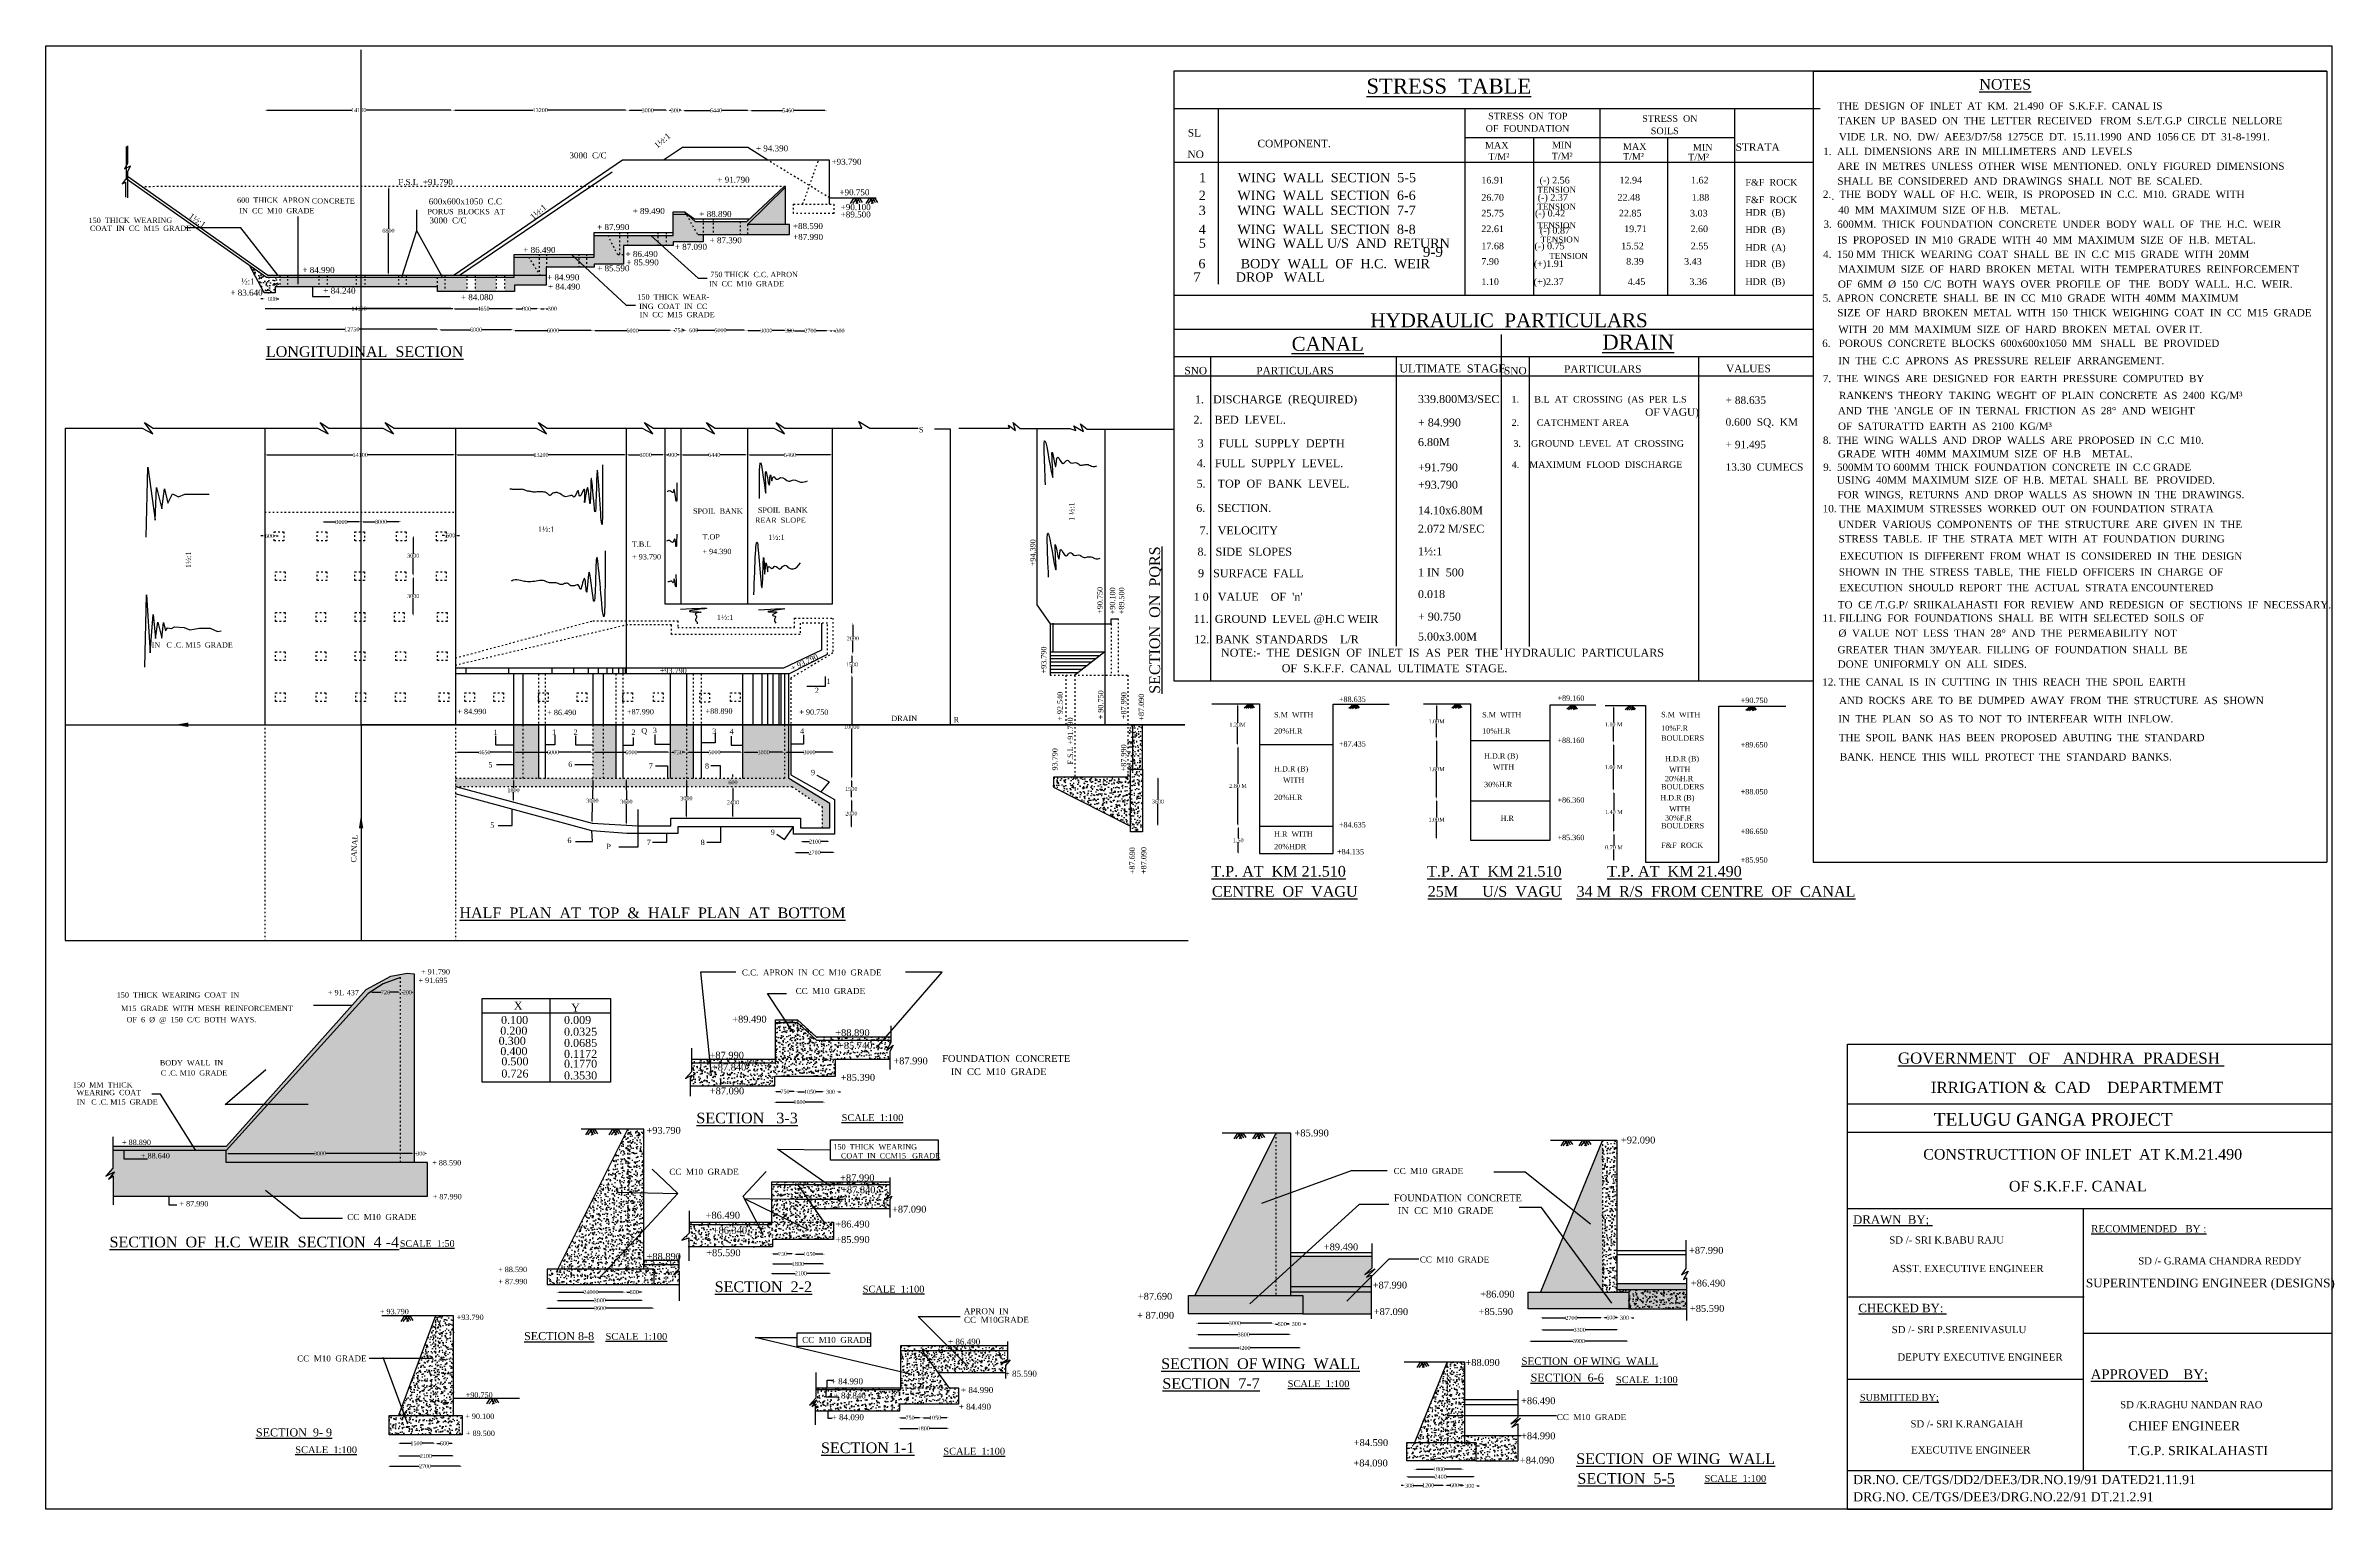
# Model space of a CAD drawing. Header units: millimetres. Extents: x 3154 to 175062, y 3900 to 113809.
import ezdxf

# ---------------------------------------------------------------- set-up
doc = ezdxf.new("R2010")
doc.units = ezdxf.units.MM
doc.header["$MEASUREMENT"] = 0
doc.header["$PDMODE"] = 66
doc.header["$PDSIZE"] = 170
doc.linetypes.add('ACAD_ISO03W100', pattern=[30, 12, -18])
for name, color, linetype in [('DIM', 5, 'Continuous'), ('DOT LINE', 3, 'ACAD_ISO03W100'), ('DWG. LINE', 1, 'Continuous'), ('HATCH', 2, 'Continuous'), ('RAILING', 4, 'Continuous'), ('TEXT', 7, 'Continuous')]:
    doc.layers.add(name, color=color, linetype=linetype)
doc.layers.add('TITLE', color=7, linetype='Continuous', lineweight=30)
doc.styles.get("Standard").update_dxf_attribs({"font": 'TIMES.TTF', "height": 300})
doc.dimstyles.get("Standard").update_dxf_attribs({"dimtxt": 300, "dimasz": 150, "dimexe": 0.18, "dimexo": 0.0625, "dimgap": 0.09, "dimtad": 0, "dimtih": 1, "dimtoh": 1, "dimdec": 1, "dimzin": 0, "dimdsep": 46, "dimtxsty": 'Standard', "dimcen": 0.09, "dimse1": 1, "dimse2": 1, "dimclrd": 5, "dimclre": 5, "dimclrt": 4, "dimadec": 0, "dimazin": 0, "dimtfac": 1, "dimtdec": 1, "dimtofl": 0, "dimtmove": 0, "dimatfit": 3, "dimfxl": 1, "dimtolj": 1, "dimtzin": 0, "dimarcsym": 0})
pattern_1 = [(50, (0, 0), (717.2602, -62.7521), [75, -825]), (355, (0, 0), (-138.7513, 752.192), [60, -660]), (100.4514, (59.8, -5.2), (578.5094, 689.4395), [63.7402, -701.142]), (46.1842, (0, 200), (1067.241, -165.519), [112.5, -1237.5]), (96.6356, (88.9, 186.2), (934.663, 974.118), [95.61, -1051.713]), (351.1842, (0, 200), (934.662, 974.1186), [90, -990]), (21, (100, 150), (596.907, -402.6189), [75, -825]), (326, (100, 150), (243.3153, 725.15), [60, -660]), (71.4514, (149.74, 116.45), (840.2226, 322.5305), [63.7402, -701.142]), (37.5, (0, 0), (12.15986, 332.89385), [0, -652, 0, -670, 0, -662.5]), (7.5, (0, 0), (263.0695, 394.4117), [0, -382, 0, -637, 0, -252.5]), (327.5, (-223, 0), (533.82244, -22.55487), [0, -250, 0, -780, 0, -1035]), (317.5, (-323, 0), (583.1862, 100.105), [0, -325, 0, -518, 0, -735])]

# ---------------------------------------------------------------- blocks, each defined once
blk = doc.blocks.new('*D2')
at = {"layer": 'Defpoints', "color": 0}
for p in [(19639, 94067), (33739, 94067), (33739, 94067)]:
    blk.add_point(p, dxfattribs=at)
at = {"layer": 'DIM', "color": 5, "lineweight": -2}
for p, q in [((19789, 94067), (26169, 94067)), ((33589, 94067), (27209, 94067))]:
    blk.add_line(p, q, dxfattribs=at)
at = {"layer": 'DIM', "color": 5}
for points in [[(19789, 94092), (19789, 94042), (19639, 94067)], [(33589, 94092), (33589, 94042), (33739, 94067)]]:
    blk.add_solid(points, dxfattribs=at)
at = {"layer": 'DIM', "color": 4, "insert": (26689, 94067), "char_height": 300, "attachment_point": 5}
blk.add_mtext('\\A1;14100', dxfattribs=at)
blk = doc.blocks.new('*D3')
at = {"layer": 'Defpoints', "color": 0}
for p in [(19612, 94835), (20351.5, 94835), (20351.5, 94798)]:
    blk.add_point(p, dxfattribs=at)
at = {"layer": 'DIM', "color": 5, "lineweight": -2}
for p, q in [((19462, 94798), (19312, 94798)), ((20501.5, 94798), (20651.5, 94798))]:
    blk.add_line(p, q, dxfattribs=at)
at = {"layer": 'DIM', "color": 5}
for points in [[(19462, 94823), (19462, 94773), (19612, 94798)], [(20501.5, 94823), (20501.5, 94773), (20351.5, 94798)]]:
    blk.add_solid(points, dxfattribs=at)
at = {"layer": 'DIM', "color": 4, "insert": (20186.5, 94798), "char_height": 300, "attachment_point": 5}
blk.add_mtext('\\A1;600', dxfattribs=at)
blk = doc.blocks.new('*D4')
at = {"layer": 'Defpoints', "color": 0}
for p in [(19614, 108954), (33724, 108976), (33724, 108954)]:
    blk.add_point(p, dxfattribs=at)
at = {"layer": 'DIM', "color": 5, "lineweight": -2}
for p, q in [((19764, 108976), (26149, 108976)), ((33574, 108976), (27188, 108976))]:
    blk.add_line(p, q, dxfattribs=at)
at = {"layer": 'DIM', "color": 5}
for points in [[(19764, 109001), (19764, 108951), (19614, 108976)], [(33574, 109001), (33574, 108951), (33724, 108976)]]:
    blk.add_solid(points, dxfattribs=at)
at = {"layer": 'DIM', "color": 4, "insert": (26668, 108976), "char_height": 300, "attachment_point": 5}
blk.add_mtext('\\A1;14100', dxfattribs=at)
blk = doc.blocks.new('*D5')
at = {"layer": 'Defpoints', "color": 0}
for p in [(33730, 108947), (46860, 108976), (46860, 108947)]:
    blk.add_point(p, dxfattribs=at)
at = {"layer": 'DIM', "color": 5, "lineweight": -2}
for p, q in [((33880, 108976), (39775, 108976)), ((46710, 108976), (40815, 108976))]:
    blk.add_line(p, q, dxfattribs=at)
at = {"layer": 'DIM', "color": 5}
for points in [[(33880, 109001), (33880, 108951), (33730, 108976)], [(46710, 109001), (46710, 108951), (46860, 108976)]]:
    blk.add_solid(points, dxfattribs=at)
at = {"layer": 'DIM', "color": 4, "insert": (40295, 108976), "char_height": 300, "attachment_point": 5}
blk.add_mtext('\\A1;13200', dxfattribs=at)
blk = doc.blocks.new('*D6')
at = {"layer": 'Defpoints', "color": 0}
for p in [(46860, 108976), (49886, 108976), (49886, 108964)]:
    blk.add_point(p, dxfattribs=at)
at = {"layer": 'DIM', "color": 5, "lineweight": -2}
for p, q in [((47010, 108964), (47946, 108964)), ((49736, 108964), (48799, 108964))]:
    blk.add_line(p, q, dxfattribs=at)
at = {"layer": 'DIM', "color": 5}
for points in [[(47010, 108989), (47010, 108939), (46860, 108964)], [(49736, 108989), (49736, 108939), (49886, 108964)]]:
    blk.add_solid(points, dxfattribs=at)
at = {"layer": 'DIM', "color": 4, "insert": (48372, 108964), "char_height": 300, "attachment_point": 5}
blk.add_mtext('\\A1;3000', dxfattribs=at)
blk = doc.blocks.new('*D7')
at = {"layer": 'Defpoints', "color": 0}
for p in [(49886, 108964), (50998, 108964), (50998, 108964)]:
    blk.add_point(p, dxfattribs=at)
at = {"layer": 'DIM', "color": 5, "lineweight": -2}
for p, q in [((50036, 108964), (50126, 108964)), ((50848, 108964), (50757, 108964))]:
    blk.add_line(p, q, dxfattribs=at)
at = {"layer": 'DIM', "color": 5}
for points in [[(50036, 108989), (50036, 108939), (49886, 108964)], [(50848, 108989), (50848, 108939), (50998, 108964)]]:
    blk.add_solid(points, dxfattribs=at)
at = {"layer": 'DIM', "color": 4, "insert": (50442, 108964), "char_height": 300, "attachment_point": 5}
blk.add_mtext('\\A1;300', dxfattribs=at)
blk = doc.blocks.new('*D8')
at = {"layer": 'Defpoints', "color": 0}
for p in [(50997.5, 108964), (56010.5, 108964), (56010.5, 108954)]:
    blk.add_point(p, dxfattribs=at)
at = {"layer": 'DIM', "color": 5, "lineweight": -2}
for p, q in [((51147.5, 108954), (53078.35124, 108954)), ((55860.5, 108954), (53929.64876, 108954))]:
    blk.add_line(p, q, dxfattribs=at)
at = {"layer": 'DIM', "color": 5}
for points in [[(51147.5, 108979), (51147.5, 108929), (50997.5, 108954)], [(55860.5, 108979), (55860.5, 108929), (56010.5, 108954)]]:
    blk.add_solid(points, dxfattribs=at)
at = {"layer": 'DIM', "color": 4, "insert": (53504, 108954), "char_height": 300, "attachment_point": 5}
blk.add_mtext('\\A1;6440', dxfattribs=at)
blk = doc.blocks.new('*D9')
at = {"layer": 'Defpoints', "color": 0}
for p in [(56010, 108954), (61838, 108954), (61838, 108948)]:
    blk.add_point(p, dxfattribs=at)
at = {"layer": 'DIM', "color": 5, "lineweight": -2}
for p, q in [((56160, 108948), (58499, 108948)), ((61688, 108948), (59349, 108948))]:
    blk.add_line(p, q, dxfattribs=at)
at = {"layer": 'DIM', "color": 5}
for points in [[(56160, 108972), (56160, 108922), (56010, 108948)], [(61688, 108972), (61688, 108922), (61838, 108948)]]:
    blk.add_solid(points, dxfattribs=at)
at = {"layer": 'DIM', "color": 4, "insert": (58924, 108948), "char_height": 300, "attachment_point": 5}
blk.add_mtext('\\A1;5460', dxfattribs=at)
blk = doc.blocks.new('*D10')
at = {"layer": 'Defpoints', "color": 0}
for p in [(28895, 103230), (28895, 96592), (28895, 96592)]:
    blk.add_point(p, dxfattribs=at)
at = {"layer": 'DIM', "color": 5, "lineweight": -2}
for p, q in [((28895, 103080), (28895, 100064)), ((28895, 96742), (28895, 99759))]:
    blk.add_line(p, q, dxfattribs=at)
at = {"layer": 'DIM', "color": 5}
for points in [[(28870, 103080), (28920, 103080), (28895, 103230)], [(28870, 96742), (28920, 96742), (28895, 96592)]]:
    blk.add_solid(points, dxfattribs=at)
at = {"layer": 'DIM', "color": 4, "insert": (28895, 99911), "char_height": 300, "attachment_point": 5}
blk.add_mtext('\\A1;6800', dxfattribs=at)
blk = doc.blocks.new('*D11')
at = {"layer": 'Defpoints', "color": 0}
for p in [(33739, 94067), (38337, 94067), (38337, 94060)]:
    blk.add_point(p, dxfattribs=at)
at = {"layer": 'DIM', "color": 5, "lineweight": -2}
for p, q in [((33889, 94060), (35606, 94060)), ((38187, 94060), (36470, 94060))]:
    blk.add_line(p, q, dxfattribs=at)
at = {"layer": 'DIM', "color": 5}
for points in [[(33889, 94086), (33889, 94036), (33739, 94060)], [(38187, 94086), (38187, 94036), (38337, 94060)]]:
    blk.add_solid(points, dxfattribs=at)
at = {"layer": 'DIM', "color": 4, "insert": (36038, 94060), "char_height": 300, "attachment_point": 5}
blk.add_mtext('\\A1;4650', dxfattribs=at)
blk = doc.blocks.new('*D12')
at = {"layer": 'Defpoints', "color": 0}
for p in [(38337, 94060), (40202, 94060), (40202, 94056)]:
    blk.add_point(p, dxfattribs=at)
at = {"layer": 'DIM', "color": 5, "lineweight": -2}
for p, q in [((38487, 94056), (38959, 94056)), ((40052, 94056), (39581, 94056))]:
    blk.add_line(p, q, dxfattribs=at)
at = {"layer": 'DIM', "color": 5}
for points in [[(38487, 94081), (38487, 94031), (38337, 94056)], [(40052, 94081), (40052, 94031), (40202, 94056)]]:
    blk.add_solid(points, dxfattribs=at)
at = {"layer": 'DIM', "color": 4, "insert": (39270, 94056), "char_height": 300, "attachment_point": 5}
blk.add_mtext('\\A1;800', dxfattribs=at)
blk = doc.blocks.new('*D13')
at = {"layer": 'Defpoints', "color": 0}
for p in [(40202, 94056), (40741, 94056), (40741, 94056)]:
    blk.add_point(p, dxfattribs=at)
at = {"layer": 'DIM', "color": 5, "lineweight": -2}
for p, q in [((40352, 94056), (40591, 94056)), ((40741, 94056), (40891, 94056))]:
    blk.add_line(p, q, dxfattribs=at)
at = {"layer": 'DIM', "color": 5}
for points in [[(40352, 94081), (40352, 94031), (40202, 94056)], [(40591, 94081), (40591, 94031), (40741, 94056)]]:
    blk.add_solid(points, dxfattribs=at)
at = {"layer": 'DIM', "color": 4, "insert": (41206, 94056), "char_height": 300, "attachment_point": 5}
blk.add_mtext('\\A1;300', dxfattribs=at)
blk = doc.blocks.new('*D14')
at = {"layer": 'Defpoints', "color": 0}
for p in [(19615, 92567), (32680, 92567), (32680, 92514)]:
    blk.add_point(p, dxfattribs=at)
at = {"layer": 'DIM', "color": 5, "lineweight": -2}
for p, q in [((19765, 92514), (25627, 92514)), ((32530, 92514), (26667, 92514))]:
    blk.add_line(p, q, dxfattribs=at)
at = {"layer": 'DIM', "color": 5}
for points in [[(19765, 92540), (19765, 92490), (19615, 92514)], [(32530, 92540), (32530, 92490), (32680, 92514)]]:
    blk.add_solid(points, dxfattribs=at)
at = {"layer": 'DIM', "color": 4, "insert": (26147, 92514), "char_height": 300, "attachment_point": 5}
blk.add_mtext('\\A1;12750', dxfattribs=at)
blk = doc.blocks.new('*D15')
at = {"layer": 'Defpoints', "color": 0}
for p in [(32679.5, 92514.5), (38272, 92514.5), (38272, 92484.5)]:
    blk.add_point(p, dxfattribs=at)
at = {"layer": 'DIM', "color": 5, "lineweight": -2}
for p, q in [((32829.5, 92484.5), (35050.10124, 92484.5)), ((38122, 92484.5), (35901.39876, 92484.5))]:
    blk.add_line(p, q, dxfattribs=at)
at = {"layer": 'DIM', "color": 5}
for points in [[(32829.5, 92509.5), (32829.5, 92459.5), (32679.5, 92484.5)], [(38122, 92509.5), (38122, 92459.5), (38272, 92484.5)]]:
    blk.add_solid(points, dxfattribs=at)
at = {"layer": 'DIM', "color": 4, "insert": (35475.75, 92484.5), "char_height": 300, "attachment_point": 5}
blk.add_mtext('\\A1;6000', dxfattribs=at)
blk = doc.blocks.new('*D16')
at = {"layer": 'Defpoints', "color": 0}
for p in [(38272, 92484.5), (44266, 92484.5), (44266, 92423.5)]:
    blk.add_point(p, dxfattribs=at)
at = {"layer": 'DIM', "color": 5, "lineweight": -2}
for p, q in [((38422, 92423.5), (40843.35124, 92423.5)), ((44116, 92423.5), (41694.64876, 92423.5))]:
    blk.add_line(p, q, dxfattribs=at)
at = {"layer": 'DIM', "color": 5}
for points in [[(38422, 92448.5), (38422, 92398.5), (38272, 92423.5)], [(44116, 92448.5), (44116, 92398.5), (44266, 92423.5)]]:
    blk.add_solid(points, dxfattribs=at)
at = {"layer": 'DIM', "color": 4, "insert": (41269, 92423.5), "char_height": 300, "attachment_point": 5}
blk.add_mtext('\\A1;6000', dxfattribs=at)
blk = doc.blocks.new('*D17')
at = {"layer": 'Defpoints', "color": 0}
for p in [(44266, 92423.5), (50205.5, 92423.5), (50205.5, 92421)]:
    blk.add_point(p, dxfattribs=at)
at = {"layer": 'DIM', "color": 5, "lineweight": -2}
for p, q in [((44416, 92421), (46810.10124, 92421)), ((50055.5, 92421), (47661.39876, 92421))]:
    blk.add_line(p, q, dxfattribs=at)
at = {"layer": 'DIM', "color": 5}
for points in [[(44416, 92446), (44416, 92396), (44266, 92421)], [(50055.5, 92446), (50055.5, 92396), (50205.5, 92421)]]:
    blk.add_solid(points, dxfattribs=at)
at = {"layer": 'DIM', "color": 4, "insert": (47235.75, 92421), "char_height": 300, "attachment_point": 5}
blk.add_mtext('\\A1;6000', dxfattribs=at)
blk = doc.blocks.new('*D18')
at = {"layer": 'Defpoints', "color": 0}
for p in [(50201, 92420), (51254, 92430), (51254, 92420)]:
    blk.add_point(p, dxfattribs=at)
at = {"layer": 'DIM', "color": 5, "lineweight": -2}
for p, q in [((50351, 92430), (50411, 92430)), ((51104, 92430), (51044, 92430))]:
    blk.add_line(p, q, dxfattribs=at)
at = {"layer": 'DIM', "color": 5}
for points in [[(50351, 92454), (50351, 92404), (50201, 92430)], [(51104, 92454), (51104, 92404), (51254, 92430)]]:
    blk.add_solid(points, dxfattribs=at)
at = {"layer": 'DIM', "color": 4, "insert": (50727, 92430), "char_height": 300, "attachment_point": 5}
blk.add_mtext('\\A1;750', dxfattribs=at)
blk = doc.blocks.new('*D19')
at = {"layer": 'Defpoints', "color": 0}
for p in [(51254, 92429.5), (51924, 92445), (51924, 92429.5)]:
    blk.add_point(p, dxfattribs=at)
at = {"layer": 'DIM', "color": 5, "lineweight": -2}
for p, q in [((51104, 92445), (50954, 92445)), ((52074, 92445), (52224, 92445))]:
    blk.add_line(p, q, dxfattribs=at)
at = {"layer": 'DIM', "color": 5}
for points in [[(51104, 92470), (51104, 92420), (51254, 92445)], [(52074, 92470), (52074, 92420), (51924, 92445)]]:
    blk.add_solid(points, dxfattribs=at)
at = {"layer": 'DIM', "color": 4, "insert": (51831.5, 92445), "char_height": 300, "attachment_point": 5}
blk.add_mtext('\\A1;600', dxfattribs=at)
blk = doc.blocks.new('*D20')
at = {"layer": 'Defpoints', "color": 0}
for p in [(51924, 92445), (55758, 92445), (55758, 92445)]:
    blk.add_point(p, dxfattribs=at)
at = {"layer": 'DIM', "color": 5, "lineweight": -2}
for p, q in [((52074, 92445), (53417, 92445)), ((55608, 92445), (54266, 92445))]:
    blk.add_line(p, q, dxfattribs=at)
at = {"layer": 'DIM', "color": 5}
for points in [[(52074, 92470), (52074, 92420), (51924, 92445)], [(55608, 92470), (55608, 92420), (55758, 92445)]]:
    blk.add_solid(points, dxfattribs=at)
at = {"layer": 'DIM', "color": 4, "insert": (53841, 92445), "char_height": 300, "attachment_point": 5}
blk.add_mtext('\\A1;5000', dxfattribs=at)
blk = doc.blocks.new('*D21')
at = {"layer": 'Defpoints', "color": 0}
for p in [(55758, 92427), (58803, 92427), (58803, 92420)]:
    blk.add_point(p, dxfattribs=at)
at = {"layer": 'DIM', "color": 5, "lineweight": -2}
for p, q in [((55908, 92420), (56855, 92420)), ((58653, 92420), (57707, 92420))]:
    blk.add_line(p, q, dxfattribs=at)
at = {"layer": 'DIM', "color": 5}
for points in [[(55908, 92445), (55908, 92395), (55758, 92420)], [(58653, 92445), (58653, 92395), (58803, 92420)]]:
    blk.add_solid(points, dxfattribs=at)
at = {"layer": 'DIM', "color": 4, "insert": (57281, 92420), "char_height": 300, "attachment_point": 5}
blk.add_mtext('\\A1;3000', dxfattribs=at)
blk = doc.blocks.new('*D22')
at = {"layer": 'Defpoints', "color": 0}
for p in [(58803, 92420), (59256, 92420), (59256, 92420)]:
    blk.add_point(p, dxfattribs=at)
at = {"layer": 'DIM', "color": 5, "lineweight": -2}
blk.add_line((58953, 92420), (59106, 92420), dxfattribs=at)
at = {"layer": 'DIM', "color": 5}
for points in [[(58953, 92445), (58953, 92395), (58803, 92420)], [(59106, 92445), (59106, 92395), (59256, 92420)]]:
    blk.add_solid(points, dxfattribs=at)
at = {"layer": 'DIM', "color": 4, "insert": (59029.5, 92420), "char_height": 300, "attachment_point": 5}
blk.add_mtext('\\A1;300', dxfattribs=at)
blk = doc.blocks.new('*D23')
at = {"layer": 'Defpoints', "color": 0}
for p in [(59256, 92427), (61942, 92427), (61942, 92402)]:
    blk.add_point(p, dxfattribs=at)
at = {"layer": 'DIM', "color": 5, "lineweight": -2}
for p, q in [((59406, 92402), (60168, 92402)), ((61792, 92402), (61029, 92402))]:
    blk.add_line(p, q, dxfattribs=at)
at = {"layer": 'DIM', "color": 5}
for points in [[(59406, 92427), (59406, 92377), (59256, 92402)], [(61792, 92427), (61792, 92377), (61942, 92402)]]:
    blk.add_solid(points, dxfattribs=at)
at = {"layer": 'DIM', "color": 4, "insert": (60599, 92402), "char_height": 300, "attachment_point": 5}
blk.add_mtext('\\A1;2700', dxfattribs=at)
blk = doc.blocks.new('*D24')
at = {"layer": 'Defpoints', "color": 0}
for p in [(61942, 92402), (62354, 92402), (62354, 92402)]:
    blk.add_point(p, dxfattribs=at)
at = {"layer": 'DIM', "color": 5, "lineweight": -2}
for p, q in [((62092, 92402), (62204, 92402)), ((62354, 92402), (62504, 92402))]:
    blk.add_line(p, q, dxfattribs=at)
at = {"layer": 'DIM', "color": 5}
for points in [[(62092, 92427), (62092, 92377), (61942, 92402)], [(62204, 92427), (62204, 92377), (62354, 92402)]]:
    blk.add_solid(points, dxfattribs=at)
at = {"layer": 'DIM', "color": 4, "insert": (62819, 92402), "char_height": 300, "attachment_point": 5}
blk.add_mtext('\\A1;300', dxfattribs=at)
blk = doc.blocks.new('*D25')
at = {"layer": 'Defpoints', "color": 0}
for p in [(38292, 58781), (38285, 57013), (38285, 57013)]:
    blk.add_point(p, dxfattribs=at)
at = {"layer": 'DIM', "color": 5, "lineweight": -2}
for p, q in [((38292, 58631), (38289, 58050)), ((38285, 57163), (38288, 57745))]:
    blk.add_line(p, q, dxfattribs=at)
at = {"layer": 'DIM', "color": 5}
for points in [[(38267, 58631), (38317, 58631), (38292, 58781)], [(38260, 57164), (38310, 57163), (38285, 57013)]]:
    blk.add_solid(points, dxfattribs=at)
at = {"layer": 'DIM', "color": 4, "insert": (38289, 57897), "char_height": 300, "attachment_point": 5}
blk.add_mtext('\\A1;1800', dxfattribs=at)
blk = doc.blocks.new('*D26')
at = {"layer": 'Defpoints', "color": 0}
for p in [(33927, 60750), (38292, 60750), (38292, 60750)]:
    blk.add_point(p, dxfattribs=at)
at = {"layer": 'DIM', "color": 5, "lineweight": -2}
for p, q in [((34077, 60750), (35678, 60750)), ((38142, 60750), (36541, 60750))]:
    blk.add_line(p, q, dxfattribs=at)
at = {"layer": 'DIM', "color": 5}
for points in [[(34077, 60774), (34077, 60724), (33927, 60750)], [(38142, 60774), (38142, 60724), (38292, 60750)]]:
    blk.add_solid(points, dxfattribs=at)
at = {"layer": 'DIM', "color": 4, "insert": (36110, 60750), "char_height": 300, "attachment_point": 5}
blk.add_mtext('\\A1;4650', dxfattribs=at)
blk = doc.blocks.new('*D27')
at = {"layer": 'Defpoints', "color": 0}
for p in [(38292, 60750), (44246, 60750), (44246, 60750)]:
    blk.add_point(p, dxfattribs=at)
at = {"layer": 'DIM', "color": 5, "lineweight": -2}
for p, q in [((38442, 60750), (40843, 60750)), ((44096, 60750), (41695, 60750))]:
    blk.add_line(p, q, dxfattribs=at)
at = {"layer": 'DIM', "color": 5}
for points in [[(38442, 60774), (38442, 60724), (38292, 60750)], [(44096, 60774), (44096, 60724), (44246, 60750)]]:
    blk.add_solid(points, dxfattribs=at)
at = {"layer": 'DIM', "color": 4, "insert": (41269, 60750), "char_height": 300, "attachment_point": 5}
blk.add_mtext('\\A1;6000', dxfattribs=at)
blk = doc.blocks.new('*D28')
at = {"layer": 'Defpoints', "color": 0}
for p in [(44246, 60750), (50050, 60750), (50050, 60750)]:
    blk.add_point(p, dxfattribs=at)
at = {"layer": 'DIM', "color": 5, "lineweight": -2}
for p, q in [((44396, 60750), (46722, 60750)), ((49900, 60750), (47573, 60750))]:
    blk.add_line(p, q, dxfattribs=at)
at = {"layer": 'DIM', "color": 5}
for points in [[(44396, 60774), (44396, 60724), (44246, 60750)], [(49900, 60774), (49900, 60724), (50050, 60750)]]:
    blk.add_solid(points, dxfattribs=at)
at = {"layer": 'DIM', "color": 4, "insert": (47148, 60750), "char_height": 300, "attachment_point": 5}
blk.add_mtext('\\A1;6000', dxfattribs=at)
blk = doc.blocks.new('*D29')
at = {"layer": 'Defpoints', "color": 0}
for p in [(50050, 60750), (51278, 60750), (51278, 60750)]:
    blk.add_point(p, dxfattribs=at)
at = {"layer": 'DIM', "color": 5, "lineweight": -2}
for p, q in [((50200, 60750), (50348, 60750)), ((51128, 60750), (50980, 60750))]:
    blk.add_line(p, q, dxfattribs=at)
at = {"layer": 'DIM', "color": 5}
for points in [[(50200, 60774), (50200, 60724), (50050, 60750)], [(51128, 60774), (51128, 60724), (51278, 60750)]]:
    blk.add_solid(points, dxfattribs=at)
at = {"layer": 'DIM', "color": 4, "insert": (50664, 60750), "char_height": 300, "attachment_point": 5}
blk.add_mtext('\\A1;750', dxfattribs=at)
blk = doc.blocks.new('*D30')
at = {"layer": 'Defpoints', "color": 0}
for p in [(51278, 60750), (55502, 60750), (55502, 60750)]:
    blk.add_point(p, dxfattribs=at)
at = {"layer": 'DIM', "color": 5, "lineweight": -2}
for p, q in [((51428, 60750), (52965, 60750)), ((55352, 60750), (53815, 60750))]:
    blk.add_line(p, q, dxfattribs=at)
at = {"layer": 'DIM', "color": 5}
for points in [[(51428, 60774), (51428, 60724), (51278, 60750)], [(55352, 60774), (55352, 60724), (55502, 60750)]]:
    blk.add_solid(points, dxfattribs=at)
at = {"layer": 'DIM', "color": 4, "insert": (53390, 60750), "char_height": 300, "attachment_point": 5}
blk.add_mtext('\\A1;5000', dxfattribs=at)
blk = doc.blocks.new('*D31')
at = {"layer": 'Defpoints', "color": 0}
for p in [(55502, 60750), (58658, 60750), (58658, 60750)]:
    blk.add_point(p, dxfattribs=at)
at = {"layer": 'DIM', "color": 5, "lineweight": -2}
for p, q in [((55652, 60750), (56654, 60750)), ((58508, 60750), (57506, 60750))]:
    blk.add_line(p, q, dxfattribs=at)
at = {"layer": 'DIM', "color": 5}
for points in [[(55652, 60774), (55652, 60724), (55502, 60750)], [(58508, 60774), (58508, 60724), (58658, 60750)]]:
    blk.add_solid(points, dxfattribs=at)
at = {"layer": 'DIM', "color": 4, "insert": (57080, 60750), "char_height": 300, "attachment_point": 5}
blk.add_mtext('\\A1;3000', dxfattribs=at)
blk = doc.blocks.new('*D32')
at = {"layer": 'Defpoints', "color": 0}
for p in [(58658, 60750), (62394, 60750), (62394, 60748)]:
    blk.add_point(p, dxfattribs=at)
at = {"layer": 'DIM', "color": 5, "lineweight": -2}
for p, q in [((58808, 60748), (60099, 60748)), ((62244, 60748), (60952, 60748))]:
    blk.add_line(p, q, dxfattribs=at)
at = {"layer": 'DIM', "color": 5}
for points in [[(58808, 60773), (58808, 60723), (58658, 60748)], [(62244, 60773), (62244, 60723), (62394, 60748)]]:
    blk.add_solid(points, dxfattribs=at)
at = {"layer": 'DIM', "color": 4, "insert": (60526, 60748), "char_height": 300, "attachment_point": 5}
blk.add_mtext('\\A1;3000', dxfattribs=at)
blk = doc.blocks.new('*D33')
at = {"layer": 'Defpoints', "color": 0}
for p in [(54776.5, 58781), (54776.5, 58178), (54776.5, 58178)]:
    blk.add_point(p, dxfattribs=at)
at = {"layer": 'DIM', "color": 5, "lineweight": -2}
for p, q in [((54776.5, 58931), (54776.5, 59081)), ((54776.5, 58028), (54776.5, 57878))]:
    blk.add_line(p, q, dxfattribs=at)
at = {"layer": 'DIM', "color": 5}
for points in [[(54751.5, 58931), (54801.5, 58931), (54776.5, 58781)], [(54751.5, 58028), (54801.5, 58028), (54776.5, 58178)]]:
    blk.add_solid(points, dxfattribs=at)
at = {"layer": 'DIM', "color": 4, "insert": (54776.5, 58479.5), "char_height": 300, "attachment_point": 5}
blk.add_mtext('\\A1;600', dxfattribs=at)
blk = doc.blocks.new('*D34')
at = {"layer": 'Defpoints', "color": 0}
for p in [(54776, 58178), (54776, 55792), (54776, 55792)]:
    blk.add_point(p, dxfattribs=at)
at = {"layer": 'DIM', "color": 5, "lineweight": -2}
for p, q in [((54776, 58028), (54776, 57137)), ((54776, 55942), (54776, 56832))]:
    blk.add_line(p, q, dxfattribs=at)
at = {"layer": 'DIM', "color": 5}
for points in [[(54752, 58028), (54802, 58028), (54776, 58178)], [(54752, 55942), (54802, 55942), (54776, 55792)]]:
    blk.add_solid(points, dxfattribs=at)
at = {"layer": 'DIM', "color": 4, "insert": (54776, 56985), "char_height": 300, "attachment_point": 5}
blk.add_mtext('\\A1;2400', dxfattribs=at)
blk = doc.blocks.new('*D35')
at = {"layer": 'Defpoints', "color": 0}
for p in [(51278, 58781), (51278, 55792), (51278, 55792)]:
    blk.add_point(p, dxfattribs=at)
at = {"layer": 'DIM', "color": 5, "lineweight": -2}
for p, q in [((51278, 58631), (51278, 57439)), ((51278, 55942), (51278, 57134))]:
    blk.add_line(p, q, dxfattribs=at)
at = {"layer": 'DIM', "color": 5}
for points in [[(51253, 58631), (51303, 58631), (51278, 58781)], [(51253, 55942), (51303, 55942), (51278, 55792)]]:
    blk.add_solid(points, dxfattribs=at)
at = {"layer": 'DIM', "color": 4, "insert": (51278, 57286), "char_height": 300, "attachment_point": 5}
blk.add_mtext('\\A1;3000', dxfattribs=at)
blk = doc.blocks.new('*D36')
at = {"layer": 'Defpoints', "color": 0}
for p in [(46761, 58781), (46781, 55276), (46781, 55276)]:
    blk.add_point(p, dxfattribs=at)
at = {"layer": 'DIM', "color": 5, "lineweight": -2}
for p, q in [((46762, 58631), (46770, 57181)), ((46780, 55426), (46772, 56876))]:
    blk.add_line(p, q, dxfattribs=at)
at = {"layer": 'DIM', "color": 5}
for points in [[(46787, 58631), (46737, 58631), (46761, 58781)], [(46805, 55426), (46755, 55426), (46781, 55276)]]:
    blk.add_solid(points, dxfattribs=at)
at = {"layer": 'DIM', "color": 4, "insert": (46771, 57029), "char_height": 300, "attachment_point": 5}
blk.add_mtext('\\A1;3600', dxfattribs=at)
blk = doc.blocks.new('*D37')
at = {"layer": 'Defpoints', "color": 0}
for p in [(44246, 58781), (44191, 55435), (44191, 55435)]:
    blk.add_point(p, dxfattribs=at)
at = {"layer": 'DIM', "color": 5, "lineweight": -2}
for p, q in [((44243, 58631), (44221, 57261)), ((44193, 55585), (44216, 56955))]:
    blk.add_line(p, q, dxfattribs=at)
at = {"layer": 'DIM', "color": 5}
for points in [[(44218, 58631), (44268, 58631), (44246, 58781)], [(44168, 55585), (44218, 55585), (44191, 55435)]]:
    blk.add_solid(points, dxfattribs=at)
at = {"layer": 'DIM', "color": 4, "insert": (44218, 57108), "char_height": 300, "attachment_point": 5}
blk.add_mtext('\\A1;3000', dxfattribs=at)
blk = doc.blocks.new('*D38')
at = {"layer": 'Defpoints', "color": 0}
for p in [(59840, 54038), (62056, 54038), (62056, 54036)]:
    blk.add_point(p, dxfattribs=at)
at = {"layer": 'DIM', "color": 5, "lineweight": -2}
for p, q in [((59990, 54036), (60518, 54036)), ((61906, 54036), (61379, 54036))]:
    blk.add_line(p, q, dxfattribs=at)
at = {"layer": 'DIM', "color": 5}
for points in [[(59990, 54061), (59990, 54011), (59840, 54036)], [(61906, 54061), (61906, 54011), (62056, 54036)]]:
    blk.add_solid(points, dxfattribs=at)
at = {"layer": 'DIM', "color": 4, "insert": (60948, 54036), "char_height": 300, "attachment_point": 5}
blk.add_mtext('\\A1;2100', dxfattribs=at)
blk = doc.blocks.new('*D39')
at = {"layer": 'Defpoints', "color": 0}
for p in [(59353, 53303), (62461, 53303), (62461, 53216)]:
    blk.add_point(p, dxfattribs=at)
at = {"layer": 'DIM', "color": 5, "lineweight": -2}
for p, q in [((59503, 53216), (60477, 53216)), ((62311, 53216), (61337, 53216))]:
    blk.add_line(p, q, dxfattribs=at)
at = {"layer": 'DIM', "color": 5}
for points in [[(59503, 53241), (59503, 53191), (59353, 53216)], [(62311, 53241), (62311, 53191), (62461, 53216)]]:
    blk.add_solid(points, dxfattribs=at)
at = {"layer": 'DIM', "color": 4, "insert": (60907, 53216), "char_height": 300, "attachment_point": 5}
blk.add_mtext('\\A1;2700', dxfattribs=at)
blk = doc.blocks.new('*D40')
at = {"layer": 'Defpoints', "color": 0}
for p in [(19618.5, 77000), (20319, 77000), (20319, 77000)]:
    blk.add_point(p, dxfattribs=at)
at = {"layer": 'DIM', "color": 5, "lineweight": -2}
for p, q in [((19468.5, 77000), (19318.5, 77000)), ((20469, 77000), (20619, 77000))]:
    blk.add_line(p, q, dxfattribs=at)
at = {"layer": 'DIM', "color": 5}
for points in [[(19468.5, 77025), (19468.5, 76975), (19618.5, 77000)], [(20469, 77025), (20469, 76975), (20319, 77000)]]:
    blk.add_solid(points, dxfattribs=at)
at = {"layer": 'DIM', "color": 4, "insert": (19968.75, 77000), "char_height": 300, "attachment_point": 5}
blk.add_mtext('\\A1;600', dxfattribs=at)
blk = doc.blocks.new('*D41')
at = {"layer": 'Defpoints', "color": 0}
for p in [(23900, 78047), (26840, 78047), (26840, 78047)]:
    blk.add_point(p, dxfattribs=at)
at = {"layer": 'DIM', "color": 5, "lineweight": -2}
for p, q in [((24050, 78047), (24944, 78047)), ((26690, 78047), (25796, 78047))]:
    blk.add_line(p, q, dxfattribs=at)
at = {"layer": 'DIM', "color": 5}
for points in [[(24050, 78072), (24050, 78022), (23900, 78047)], [(26690, 78072), (26690, 78022), (26840, 78047)]]:
    blk.add_solid(points, dxfattribs=at)
at = {"layer": 'DIM', "color": 4, "insert": (25370, 78047), "char_height": 300, "attachment_point": 5}
blk.add_mtext('\\A1;3000', dxfattribs=at)
blk = doc.blocks.new('*D42')
at = {"layer": 'Defpoints', "color": 0}
for p in [(26840, 78047), (29856, 78053), (29856, 78047)]:
    blk.add_point(p, dxfattribs=at)
at = {"layer": 'DIM', "color": 5, "lineweight": -2}
for p, q in [((26990, 78053), (27922, 78053)), ((29706, 78053), (28774, 78053))]:
    blk.add_line(p, q, dxfattribs=at)
at = {"layer": 'DIM', "color": 5}
for points in [[(26990, 78078), (26990, 78028), (26840, 78053)], [(29706, 78078), (29706, 78028), (29856, 78053)]]:
    blk.add_solid(points, dxfattribs=at)
at = {"layer": 'DIM', "color": 4, "insert": (28348, 78053), "char_height": 300, "attachment_point": 5}
blk.add_mtext('\\A1;3000', dxfattribs=at)
blk = doc.blocks.new('*D43')
at = {"layer": 'Defpoints', "color": 0}
for p in [(33229.5, 77039), (33927, 77039), (33927, 77039)]:
    blk.add_point(p, dxfattribs=at)
at = {"layer": 'DIM', "color": 5, "lineweight": -2}
for p, q in [((33079.5, 77039), (32929.5, 77039)), ((34077, 77039), (34227, 77039))]:
    blk.add_line(p, q, dxfattribs=at)
at = {"layer": 'DIM', "color": 5}
for points in [[(33079.5, 77064), (33079.5, 77014), (33229.5, 77039)], [(34077, 77064), (34077, 77014), (33927, 77039)]]:
    blk.add_solid(points, dxfattribs=at)
at = {"layer": 'DIM', "color": 4, "insert": (33578.25, 77039), "char_height": 300, "attachment_point": 5}
blk.add_mtext('\\A1;600', dxfattribs=at)
blk = doc.blocks.new('*D44')
at = {"layer": 'Defpoints', "color": 0}
for p in [(30768, 77038), (30760, 73982), (30768, 73982)]:
    blk.add_point(p, dxfattribs=at)
at = {"layer": 'DIM', "color": 5, "lineweight": -2}
for p, q in [((30760, 76888), (30760, 75663)), ((30760, 74132), (30760, 75358))]:
    blk.add_line(p, q, dxfattribs=at)
at = {"layer": 'DIM', "color": 5}
for points in [[(30735, 76888), (30785, 76888), (30760, 77038)], [(30735, 74132), (30785, 74132), (30760, 73982)]]:
    blk.add_solid(points, dxfattribs=at)
at = {"layer": 'DIM', "color": 4, "insert": (30760, 75510), "char_height": 300, "attachment_point": 5}
blk.add_mtext('\\A1;3000', dxfattribs=at)
blk = doc.blocks.new('*D45')
at = {"layer": 'Defpoints', "color": 0}
for p in [(30800, 73982), (30760, 70970), (30800, 70970)]:
    blk.add_point(p, dxfattribs=at)
at = {"layer": 'DIM', "color": 5, "lineweight": -2}
for p, q in [((30760, 73832), (30760, 72629)), ((30760, 71120), (30760, 72323))]:
    blk.add_line(p, q, dxfattribs=at)
at = {"layer": 'DIM', "color": 5}
for points in [[(30735, 73832), (30785, 73832), (30760, 73982)], [(30735, 71120), (30785, 71120), (30760, 70970)]]:
    blk.add_solid(points, dxfattribs=at)
at = {"layer": 'DIM', "color": 4, "insert": (30760, 72476), "char_height": 300, "attachment_point": 5}
blk.add_mtext('\\A1;3000', dxfattribs=at)
blk = doc.blocks.new('*D46')
at = {"layer": 'Defpoints', "color": 0}
for p in [(19618, 83083), (33927, 83083), (33927, 83083)]:
    blk.add_point(p, dxfattribs=at)
at = {"layer": 'DIM', "color": 5, "lineweight": -2}
for p, q in [((19768, 83083), (26253, 83083)), ((33777, 83083), (27293, 83083))]:
    blk.add_line(p, q, dxfattribs=at)
at = {"layer": 'DIM', "color": 5}
for points in [[(19768, 83108), (19768, 83058), (19618, 83083)], [(33777, 83108), (33777, 83058), (33927, 83083)]]:
    blk.add_solid(points, dxfattribs=at)
at = {"layer": 'DIM', "color": 4, "insert": (26773, 83083), "char_height": 300, "attachment_point": 5}
blk.add_mtext('\\A1;14100', dxfattribs=at)
blk = doc.blocks.new('*D47')
at = {"layer": 'Defpoints', "color": 0}
for p in [(33927, 83083), (46790, 83083), (46790, 83083)]:
    blk.add_point(p, dxfattribs=at)
at = {"layer": 'DIM', "color": 5, "lineweight": -2}
for p, q in [((34077, 83083), (39839, 83083)), ((46640, 83083), (40878, 83083))]:
    blk.add_line(p, q, dxfattribs=at)
at = {"layer": 'DIM', "color": 5}
for points in [[(34077, 83108), (34077, 83058), (33927, 83083)], [(46640, 83108), (46640, 83058), (46790, 83083)]]:
    blk.add_solid(points, dxfattribs=at)
at = {"layer": 'DIM', "color": 4, "insert": (40358, 83083), "char_height": 300, "attachment_point": 5}
blk.add_mtext('\\A1;13200', dxfattribs=at)
blk = doc.blocks.new('*D48')
at = {"layer": 'Defpoints', "color": 0}
for p in [(46790, 83083), (49648, 83083), (49648, 83083)]:
    blk.add_point(p, dxfattribs=at)
at = {"layer": 'DIM', "color": 5, "lineweight": -2}
for p, q in [((46940, 83083), (47793, 83083)), ((49498, 83083), (48645, 83083))]:
    blk.add_line(p, q, dxfattribs=at)
at = {"layer": 'DIM', "color": 5}
for points in [[(46940, 83108), (46940, 83058), (46790, 83083)], [(49498, 83108), (49498, 83058), (49648, 83083)]]:
    blk.add_solid(points, dxfattribs=at)
at = {"layer": 'DIM', "color": 4, "insert": (48219, 83083), "char_height": 300, "attachment_point": 5}
blk.add_mtext('\\A1;3000', dxfattribs=at)
blk = doc.blocks.new('*D49')
at = {"layer": 'Defpoints', "color": 0}
for p in [(49648, 83083), (50859, 83083), (50859, 83083)]:
    blk.add_point(p, dxfattribs=at)
at = {"layer": 'DIM', "color": 5, "lineweight": -2}
for p, q in [((49798, 83083), (49938, 83083)), ((50709, 83083), (50569, 83083))]:
    blk.add_line(p, q, dxfattribs=at)
at = {"layer": 'DIM', "color": 5}
for points in [[(49798, 83108), (49798, 83058), (49648, 83083)], [(50709, 83108), (50709, 83058), (50859, 83083)]]:
    blk.add_solid(points, dxfattribs=at)
at = {"layer": 'DIM', "color": 4, "insert": (50254, 83083), "char_height": 300, "attachment_point": 5}
blk.add_mtext('\\A1;900', dxfattribs=at)
blk = doc.blocks.new('*D50')
at = {"layer": 'Defpoints', "color": 0}
for p in [(50859, 83083), (55880, 83083), (55880, 83083)]:
    blk.add_point(p, dxfattribs=at)
at = {"layer": 'DIM', "color": 5, "lineweight": -2}
for p, q in [((51009, 83083), (52944, 83083)), ((55730, 83083), (53795, 83083))]:
    blk.add_line(p, q, dxfattribs=at)
at = {"layer": 'DIM', "color": 5}
for points in [[(51009, 83108), (51009, 83058), (50859, 83083)], [(55730, 83108), (55730, 83058), (55880, 83083)]]:
    blk.add_solid(points, dxfattribs=at)
at = {"layer": 'DIM', "color": 4, "insert": (53370, 83083), "char_height": 300, "attachment_point": 5}
blk.add_mtext('\\A1;6440', dxfattribs=at)
blk = doc.blocks.new('*D51')
at = {"layer": 'Defpoints', "color": 0}
for p in [(55880, 83083), (62242, 83083), (62242, 83083)]:
    blk.add_point(p, dxfattribs=at)
at = {"layer": 'DIM', "color": 5, "lineweight": -2}
for p, q in [((56030, 83083), (58636, 83083)), ((62092, 83083), (59486, 83083))]:
    blk.add_line(p, q, dxfattribs=at)
at = {"layer": 'DIM', "color": 5}
for points in [[(56030, 83108), (56030, 83058), (55880, 83083)], [(62092, 83108), (62092, 83058), (62242, 83083)]]:
    blk.add_solid(points, dxfattribs=at)
at = {"layer": 'DIM', "color": 4, "insert": (59061, 83083), "char_height": 300, "attachment_point": 5}
blk.add_mtext('\\A1;5460', dxfattribs=at)
blk = doc.blocks.new('*D52')
at = {"layer": 'Defpoints', "color": 0}
for p in [(63795, 70462), (63780, 68124), (63795, 68124)]:
    blk.add_point(p, dxfattribs=at)
at = {"layer": 'DIM', "color": 5, "lineweight": -2}
for p, q in [((63780, 70312), (63780, 69446)), ((63780, 68274), (63780, 69140))]:
    blk.add_line(p, q, dxfattribs=at)
at = {"layer": 'DIM', "color": 5}
for points in [[(63756, 70312), (63806, 70312), (63780, 70462)], [(63756, 68274), (63806, 68274), (63780, 68124)]]:
    blk.add_solid(points, dxfattribs=at)
at = {"layer": 'DIM', "color": 4, "insert": (63780, 69293), "char_height": 300, "attachment_point": 5}
blk.add_mtext('\\A1;2000', dxfattribs=at)
blk = doc.blocks.new('*D53')
at = {"layer": 'Defpoints', "color": 0}
for p in [(63780, 68124), (63716, 66560), (63780, 66560)]:
    blk.add_point(p, dxfattribs=at)
at = {"layer": 'DIM', "color": 5, "lineweight": -2}
for p, q in [((63716, 67974), (63716, 67495)), ((63716, 66710), (63716, 67189))]:
    blk.add_line(p, q, dxfattribs=at)
at = {"layer": 'DIM', "color": 5}
for points in [[(63691, 67974), (63741, 67974), (63716, 68124)], [(63691, 66710), (63741, 66710), (63716, 66560)]]:
    blk.add_solid(points, dxfattribs=at)
at = {"layer": 'DIM', "color": 4, "insert": (63716, 67342), "char_height": 300, "attachment_point": 5}
blk.add_mtext('\\A1;1500', dxfattribs=at)
blk = doc.blocks.new('*D54')
at = {"layer": 'Defpoints', "color": 0}
for p in [(63716, 66560), (63705, 58738), (63716, 58738)]:
    blk.add_point(p, dxfattribs=at)
at = {"layer": 'DIM', "color": 5, "lineweight": -2}
for p, q in [((63705, 66410), (63705, 62802)), ((63705, 58888), (63705, 62497))]:
    blk.add_line(p, q, dxfattribs=at)
at = {"layer": 'DIM', "color": 5}
for points in [[(63680, 66410), (63730, 66410), (63705, 66560)], [(63680, 58888), (63730, 58888), (63705, 58738)]]:
    blk.add_solid(points, dxfattribs=at)
at = {"layer": 'DIM', "color": 4, "insert": (63705, 62649), "char_height": 300, "attachment_point": 5}
blk.add_mtext('\\A1;10000', dxfattribs=at)
blk = doc.blocks.new('*D55')
at = {"layer": 'Defpoints', "color": 0}
for p in [(63706, 58738), (63668, 57253), (63706, 57253)]:
    blk.add_point(p, dxfattribs=at)
at = {"layer": 'DIM', "color": 5, "lineweight": -2}
for p, q in [((63668, 58588), (63668, 58148)), ((63668, 57403), (63668, 57843))]:
    blk.add_line(p, q, dxfattribs=at)
at = {"layer": 'DIM', "color": 5}
for points in [[(63643, 58588), (63693, 58588), (63668, 58738)], [(63643, 57403), (63693, 57403), (63668, 57253)]]:
    blk.add_solid(points, dxfattribs=at)
at = {"layer": 'DIM', "color": 4, "insert": (63668, 57996), "char_height": 300, "attachment_point": 5}
blk.add_mtext('\\A1;1500', dxfattribs=at)
blk = doc.blocks.new('*D56')
at = {"layer": 'Defpoints', "color": 0}
for p in [(63668, 57253), (63668, 55036), (63668, 55036)]:
    blk.add_point(p, dxfattribs=at)
at = {"layer": 'DIM', "color": 5, "lineweight": -2}
for p, q in [((63668, 57103), (63668, 56297)), ((63668, 55186), (63668, 55992))]:
    blk.add_line(p, q, dxfattribs=at)
at = {"layer": 'DIM', "color": 5}
for points in [[(63643, 57103), (63693, 57103), (63668, 57253)], [(63643, 55186), (63693, 55186), (63668, 55036)]]:
    blk.add_solid(points, dxfattribs=at)
at = {"layer": 'DIM', "color": 4, "insert": (63668, 56144), "char_height": 300, "attachment_point": 5}
blk.add_mtext('\\A1;2000', dxfattribs=at)
blk = doc.blocks.new('*D57')
at = {"layer": 'Defpoints', "color": 0}
for p in [(115417, 18261), (120114, 18269), (120114, 18261)]:
    blk.add_point(p, dxfattribs=at)
at = {"layer": 'DIM', "color": 5, "lineweight": -2}
for p, q in [((115567, 18269), (117335, 18269)), ((119964, 18269), (118196, 18269))]:
    blk.add_line(p, q, dxfattribs=at)
at = {"layer": 'DIM', "color": 5}
for points in [[(115567, 18294), (115567, 18244), (115417, 18269)], [(119964, 18294), (119964, 18244), (120114, 18269)]]:
    blk.add_solid(points, dxfattribs=at)
at = {"layer": 'DIM', "color": 4, "insert": (117765, 18269), "char_height": 300, "attachment_point": 5}
blk.add_mtext('\\A1;2700', dxfattribs=at)
blk = doc.blocks.new('*D58')
at = {"layer": 'Defpoints', "color": 0}
for p in [(120113.5, 18269), (121325, 18289.5), (121325, 18269)]:
    blk.add_point(p, dxfattribs=at)
at = {"layer": 'DIM', "color": 5, "lineweight": -2}
for p, q in [((120263.5, 18289.5), (120404.34385, 18289.5)), ((121175, 18289.5), (121034.15615, 18289.5))]:
    blk.add_line(p, q, dxfattribs=at)
at = {"layer": 'DIM', "color": 5}
for points in [[(120263.5, 18314.5), (120263.5, 18264.5), (120113.5, 18289.5)], [(121175, 18314.5), (121175, 18264.5), (121325, 18289.5)]]:
    blk.add_solid(points, dxfattribs=at)
at = {"layer": 'DIM', "color": 4, "insert": (120719.25, 18289.5), "char_height": 300, "attachment_point": 5}
blk.add_mtext('\\A1;600', dxfattribs=at)
blk = doc.blocks.new('*D59')
at = {"layer": 'Defpoints', "color": 0}
for p in [(121325, 18289.5), (122158, 18289.5), (122158, 18280.5)]:
    blk.add_point(p, dxfattribs=at)
at = {"layer": 'DIM', "color": 5, "lineweight": -2}
for p, q in [((121175, 18280.5), (121025, 18280.5)), ((122308, 18280.5), (122458, 18280.5))]:
    blk.add_line(p, q, dxfattribs=at)
at = {"layer": 'DIM', "color": 5}
for points in [[(121175, 18305.5), (121175, 18255.5), (121325, 18280.5)], [(122308, 18305.5), (122308, 18255.5), (122158, 18280.5)]]:
    blk.add_solid(points, dxfattribs=at)
at = {"layer": 'DIM', "color": 4, "insert": (121741.5, 18280.5), "char_height": 300, "attachment_point": 5}
blk.add_mtext('\\A1;300', dxfattribs=at)
blk = doc.blocks.new('*D60')
at = {"layer": 'Defpoints', "color": 0}
for p in [(115448, 17350), (121312, 17368), (121312, 17350)]:
    blk.add_point(p, dxfattribs=at)
at = {"layer": 'DIM', "color": 5, "lineweight": -2}
for p, q in [((115598, 17368), (117954, 17368)), ((121162, 17368), (118806, 17368))]:
    blk.add_line(p, q, dxfattribs=at)
at = {"layer": 'DIM', "color": 5}
for points in [[(115598, 17394), (115598, 17344), (115448, 17368)], [(121162, 17394), (121162, 17344), (121312, 17368)]]:
    blk.add_solid(points, dxfattribs=at)
at = {"layer": 'DIM', "color": 4, "insert": (118380, 17368), "char_height": 300, "attachment_point": 5}
blk.add_mtext('\\A1;3300', dxfattribs=at)
blk = doc.blocks.new('*D61')
at = {"layer": 'Defpoints', "color": 0}
for p in [(114565, 16542), (122080, 16542), (122080, 16527)]:
    blk.add_point(p, dxfattribs=at)
at = {"layer": 'DIM', "color": 5, "lineweight": -2}
for p, q in [((114715, 16527), (117897, 16527)), ((121930, 16527), (118749, 16527))]:
    blk.add_line(p, q, dxfattribs=at)
at = {"layer": 'DIM', "color": 5}
for points in [[(114715, 16552), (114715, 16502), (114565, 16527)], [(121930, 16552), (121930, 16502), (122080, 16527)]]:
    blk.add_solid(points, dxfattribs=at)
at = {"layer": 'DIM', "color": 4, "insert": (118323, 16527), "char_height": 300, "attachment_point": 5}
blk.add_mtext('\\A1;3900', dxfattribs=at)
blk = doc.blocks.new('*D62')
at = {"layer": 'Defpoints', "color": 0}
for p in [(105970, 6941), (109662, 6941), (109662, 6908)]:
    blk.add_point(p, dxfattribs=at)
at = {"layer": 'DIM', "color": 5, "lineweight": -2}
for p, q in [((106120, 6908), (107406, 6908)), ((109512, 6908), (108225, 6908))]:
    blk.add_line(p, q, dxfattribs=at)
at = {"layer": 'DIM', "color": 5}
for points in [[(106120, 6933), (106120, 6883), (105970, 6908)], [(109512, 6933), (109512, 6883), (109662, 6908)]]:
    blk.add_solid(points, dxfattribs=at)
at = {"layer": 'DIM', "color": 4, "insert": (107816, 6908), "char_height": 300, "attachment_point": 5}
blk.add_mtext('\\A1;1800', dxfattribs=at)
blk = doc.blocks.new('*D63')
at = {"layer": 'Defpoints', "color": 0}
for p in [(105313, 6334), (110558, 6342), (110558, 6334)]:
    blk.add_point(p, dxfattribs=at)
at = {"layer": 'DIM', "color": 5, "lineweight": -2}
for p, q in [((105463, 6342), (107505, 6342)), ((110408, 6342), (108366, 6342))]:
    blk.add_line(p, q, dxfattribs=at)
at = {"layer": 'DIM', "color": 5}
for points in [[(105463, 6367), (105463, 6317), (105313, 6342)], [(110408, 6367), (110408, 6317), (110558, 6342)]]:
    blk.add_solid(points, dxfattribs=at)
at = {"layer": 'DIM', "color": 4, "insert": (107936, 6342), "char_height": 300, "attachment_point": 5}
blk.add_mtext('\\A1;2400', dxfattribs=at)
blk = doc.blocks.new('*D64')
at = {"layer": 'Defpoints', "color": 0}
for p in [(105263, 5701.5), (105746, 5701.5), (105746, 5676.5)]:
    blk.add_point(p, dxfattribs=at)
at = {"layer": 'DIM', "color": 5, "lineweight": -2}
for p, q in [((105113, 5676.5), (104963, 5676.5)), ((105896, 5676.5), (106046, 5676.5))]:
    blk.add_line(p, q, dxfattribs=at)
at = {"layer": 'DIM', "color": 5}
for points in [[(105113, 5701.5), (105113, 5651.5), (105263, 5676.5)], [(105896, 5701.5), (105896, 5651.5), (105746, 5676.5)]]:
    blk.add_solid(points, dxfattribs=at)
at = {"layer": 'DIM', "color": 4, "insert": (105596, 5676.5), "char_height": 300, "attachment_point": 5}
blk.add_mtext('\\A1;300', dxfattribs=at)
blk = doc.blocks.new('*D65')
at = {"layer": 'Defpoints', "color": 0}
for p in [(105746, 5702), (108252, 5702), (108252, 5693)]:
    blk.add_point(p, dxfattribs=at)
at = {"layer": 'DIM', "color": 5, "lineweight": -2}
for p, q in [((105896, 5693), (106590, 5693)), ((108102, 5693), (107408, 5693))]:
    blk.add_line(p, q, dxfattribs=at)
at = {"layer": 'DIM', "color": 5}
for points in [[(105896, 5718), (105896, 5668), (105746, 5693)], [(108102, 5718), (108102, 5668), (108252, 5693)]]:
    blk.add_solid(points, dxfattribs=at)
at = {"layer": 'DIM', "color": 4, "insert": (106999, 5693), "char_height": 300, "attachment_point": 5}
blk.add_mtext('\\A1;1200', dxfattribs=at)
blk = doc.blocks.new('*D66')
at = {"layer": 'Defpoints', "color": 0}
for p in [(108252, 5693), (109717, 5701.5), (109717, 5693)]:
    blk.add_point(p, dxfattribs=at)
at = {"layer": 'DIM', "color": 5, "lineweight": -2}
for p, q in [((108402, 5701.5), (108669.59385, 5701.5)), ((109567, 5701.5), (109299.40615, 5701.5))]:
    blk.add_line(p, q, dxfattribs=at)
at = {"layer": 'DIM', "color": 5}
for points in [[(108402, 5726.5), (108402, 5676.5), (108252, 5701.5)], [(109567, 5726.5), (109567, 5676.5), (109717, 5701.5)]]:
    blk.add_solid(points, dxfattribs=at)
at = {"layer": 'DIM', "color": 4, "insert": (108984.5, 5701.5), "char_height": 300, "attachment_point": 5}
blk.add_mtext('\\A1;600', dxfattribs=at)
blk = doc.blocks.new('*D67')
at = {"layer": 'Defpoints', "color": 0}
for p in [(109717, 5701.5), (110536.5, 5701.5), (110536.5, 5650.5)]:
    blk.add_point(p, dxfattribs=at)
at = {"layer": 'DIM', "color": 5, "lineweight": -2}
for p, q in [((109567, 5650.5), (109417, 5650.5)), ((110686.5, 5650.5), (110836.5, 5650.5))]:
    blk.add_line(p, q, dxfattribs=at)
at = {"layer": 'DIM', "color": 5}
for points in [[(109567, 5675.5), (109567, 5625.5), (109717, 5650.5)], [(110686.5, 5675.5), (110686.5, 5625.5), (110536.5, 5650.5)]]:
    blk.add_solid(points, dxfattribs=at)
at = {"layer": 'DIM', "color": 4, "insert": (110126.75, 5650.5), "char_height": 300, "attachment_point": 5}
blk.add_mtext('\\A1;300', dxfattribs=at)
blk = doc.blocks.new('*D68')
at = {"layer": 'Defpoints', "color": 0}
for p in [(29592, 8843), (32422, 8855), (32422, 8843)]:
    blk.add_point(p, dxfattribs=at)
at = {"layer": 'DIM', "color": 5, "lineweight": -2}
for p, q in [((29742, 8855), (30598, 8855)), ((32272, 8855), (31416, 8855))]:
    blk.add_line(p, q, dxfattribs=at)
at = {"layer": 'DIM', "color": 5}
for points in [[(29742, 8880), (29742, 8830), (29592, 8855)], [(32272, 8880), (32272, 8830), (32422, 8855)]]:
    blk.add_solid(points, dxfattribs=at)
at = {"layer": 'DIM', "color": 4, "insert": (31007, 8855), "char_height": 300, "attachment_point": 5}
blk.add_mtext('\\A1;1500', dxfattribs=at)
blk = doc.blocks.new('*D69')
at = {"layer": 'Defpoints', "color": 0}
for p in [(32422, 8855), (33799, 8855), (33799, 8847)]:
    blk.add_point(p, dxfattribs=at)
at = {"layer": 'DIM', "color": 5, "lineweight": -2}
for p, q in [((32572, 8847), (32796, 8847)), ((33649, 8847), (33426, 8847))]:
    blk.add_line(p, q, dxfattribs=at)
at = {"layer": 'DIM', "color": 5}
for points in [[(32572, 8872), (32572, 8822), (32422, 8847)], [(33649, 8872), (33649, 8822), (33799, 8847)]]:
    blk.add_solid(points, dxfattribs=at)
at = {"layer": 'DIM', "color": 4, "insert": (33111, 8847), "char_height": 300, "attachment_point": 5}
blk.add_mtext('\\A1;600', dxfattribs=at)
blk = doc.blocks.new('*D70')
at = {"layer": 'Defpoints', "color": 0}
for p in [(29572, 7866), (33847, 7897), (33847, 7866)]:
    blk.add_point(p, dxfattribs=at)
at = {"layer": 'DIM', "color": 5, "lineweight": -2}
for p, q in [((29722, 7897), (31279, 7897)), ((33697, 7897), (32140, 7897))]:
    blk.add_line(p, q, dxfattribs=at)
at = {"layer": 'DIM', "color": 5}
for points in [[(29722, 7922), (29722, 7872), (29572, 7897)], [(33697, 7922), (33697, 7872), (33847, 7897)]]:
    blk.add_solid(points, dxfattribs=at)
at = {"layer": 'DIM', "color": 4, "insert": (31709, 7897), "char_height": 300, "attachment_point": 5}
blk.add_mtext('\\A1;2100', dxfattribs=at)
blk = doc.blocks.new('*D71')
at = {"layer": 'Defpoints', "color": 0}
for p in [(28848, 7126), (34444, 7126), (34444, 7126)]:
    blk.add_point(p, dxfattribs=at)
at = {"layer": 'DIM', "color": 5, "lineweight": -2}
for p, q in [((28998, 7126), (31215, 7126)), ((34294, 7126), (32076, 7126))]:
    blk.add_line(p, q, dxfattribs=at)
at = {"layer": 'DIM', "color": 5}
for points in [[(28998, 7151), (28998, 7101), (28848, 7126)], [(34294, 7151), (34294, 7101), (34444, 7126)]]:
    blk.add_solid(points, dxfattribs=at)
at = {"layer": 'DIM', "color": 4, "insert": (31646, 7126), "char_height": 300, "attachment_point": 5}
blk.add_mtext('\\A1;2700', dxfattribs=at)
blk = doc.blocks.new('*D72')
at = {"layer": 'Defpoints', "color": 0}
for p in [(41541, 20206), (46681, 20206), (46681, 20201)]:
    blk.add_point(p, dxfattribs=at)
at = {"layer": 'DIM', "color": 5, "lineweight": -2}
for p, q in [((41691, 20201), (43570, 20201)), ((46531, 20201), (44652, 20201))]:
    blk.add_line(p, q, dxfattribs=at)
at = {"layer": 'DIM', "color": 5}
for points in [[(41691, 20226), (41691, 20176), (41541, 20201)], [(46531, 20226), (46531, 20176), (46681, 20201)]]:
    blk.add_solid(points, dxfattribs=at)
at = {"layer": 'DIM', "color": 4, "insert": (44111, 20201), "char_height": 300, "attachment_point": 5}
blk.add_mtext('\\A1;24000', dxfattribs=at)
blk = doc.blocks.new('*D73')
at = {"layer": 'Defpoints', "color": 0}
for p in [(46681, 20206), (48035, 20211), (48035, 20206)]:
    blk.add_point(p, dxfattribs=at)
at = {"layer": 'DIM', "color": 5, "lineweight": -2}
for p, q in [((46831, 20211), (47043, 20211)), ((47885, 20211), (47673, 20211))]:
    blk.add_line(p, q, dxfattribs=at)
at = {"layer": 'DIM', "color": 5}
for points in [[(46831, 20236), (46831, 20186), (46681, 20211)], [(47885, 20236), (47885, 20186), (48035, 20211)]]:
    blk.add_solid(points, dxfattribs=at)
at = {"layer": 'DIM', "color": 4, "insert": (47358, 20211), "char_height": 300, "attachment_point": 5}
blk.add_mtext('\\A1;600', dxfattribs=at)
blk = doc.blocks.new('*D74')
at = {"layer": 'Defpoints', "color": 0}
for p in [(41482, 19592), (48056, 19592), (48056, 19580)]:
    blk.add_point(p, dxfattribs=at)
at = {"layer": 'DIM', "color": 5, "lineweight": -2}
for p, q in [((41632, 19580), (44343, 19580)), ((47906, 19580), (45195, 19580))]:
    blk.add_line(p, q, dxfattribs=at)
at = {"layer": 'DIM', "color": 5}
for points in [[(41632, 19605), (41632, 19555), (41482, 19580)], [(47906, 19605), (47906, 19555), (48056, 19580)]]:
    blk.add_solid(points, dxfattribs=at)
at = {"layer": 'DIM', "color": 4, "insert": (44769, 19580), "char_height": 300, "attachment_point": 5}
blk.add_mtext('\\A1;3000', dxfattribs=at)
blk = doc.blocks.new('*D75')
at = {"layer": 'Defpoints', "color": 0}
for p in [(40706, 18990), (48887, 18998), (48887, 18990)]:
    blk.add_point(p, dxfattribs=at)
at = {"layer": 'DIM', "color": 5, "lineweight": -2}
for p, q in [((40856, 18998), (44370, 18998)), ((48737, 18998), (45222, 18998))]:
    blk.add_line(p, q, dxfattribs=at)
at = {"layer": 'DIM', "color": 5}
for points in [[(40856, 19023), (40856, 18973), (40706, 18998)], [(48737, 19023), (48737, 18973), (48887, 18998)]]:
    blk.add_solid(points, dxfattribs=at)
at = {"layer": 'DIM', "color": 4, "insert": (44796, 18998), "char_height": 300, "attachment_point": 5}
blk.add_mtext('\\A1;3600', dxfattribs=at)
blk = doc.blocks.new('*D76')
at = {"layer": 'Defpoints', "color": 0}
for p in [(57638, 22407), (61687, 22407), (61687, 22318)]:
    blk.add_point(p, dxfattribs=at)
at = {"layer": 'DIM', "color": 5, "lineweight": -2}
for p, q in [((57788, 22318), (59253, 22318)), ((61537, 22318), (60072, 22318))]:
    blk.add_line(p, q, dxfattribs=at)
at = {"layer": 'DIM', "color": 5}
for points in [[(57788, 22343), (57788, 22293), (57638, 22318)], [(61537, 22343), (61537, 22293), (61687, 22318)]]:
    blk.add_solid(points, dxfattribs=at)
at = {"layer": 'DIM', "color": 4, "insert": (59662, 22318), "char_height": 300, "attachment_point": 5}
blk.add_mtext('\\A1;1800', dxfattribs=at)
blk = doc.blocks.new('*D77')
at = {"layer": 'Defpoints', "color": 0}
for p in [(57572, 21621), (62186, 21621), (62186, 21613)]:
    blk.add_point(p, dxfattribs=at)
at = {"layer": 'DIM', "color": 5, "lineweight": -2}
for p, q in [((57722, 21613), (59449, 21613)), ((62036, 21613), (60309, 21613))]:
    blk.add_line(p, q, dxfattribs=at)
at = {"layer": 'DIM', "color": 5}
for points in [[(57722, 21638), (57722, 21588), (57572, 21613)], [(62036, 21638), (62036, 21588), (62186, 21613)]]:
    blk.add_solid(points, dxfattribs=at)
at = {"layer": 'DIM', "color": 4, "insert": (59879, 21613), "char_height": 300, "attachment_point": 5}
blk.add_mtext('\\A1;2100', dxfattribs=at)
blk = doc.blocks.new('*D78')
at = {"layer": 'Defpoints', "color": 0}
for p in [(57654, 23117), (59347, 23117), (59347, 23076)]:
    blk.add_point(p, dxfattribs=at)
at = {"layer": 'DIM', "color": 5, "lineweight": -2}
for p, q in [((57804, 23076), (58185, 23076)), ((59197, 23076), (58817, 23076))]:
    blk.add_line(p, q, dxfattribs=at)
at = {"layer": 'DIM', "color": 5}
for points in [[(57804, 23101), (57804, 23051), (57654, 23076)], [(59197, 23101), (59197, 23051), (59347, 23076)]]:
    blk.add_solid(points, dxfattribs=at)
at = {"layer": 'DIM', "color": 4, "insert": (58501, 23076), "char_height": 300, "attachment_point": 5}
blk.add_mtext('\\A1;750', dxfattribs=at)
blk = doc.blocks.new('*D79')
at = {"layer": 'Defpoints', "color": 0}
for p in [(59355, 23074), (61679, 23074), (61679, 23059)]:
    blk.add_point(p, dxfattribs=at)
at = {"layer": 'DIM', "color": 5, "lineweight": -2}
for p, q in [((59505, 23059), (60108, 23059)), ((61529, 23059), (60926, 23059))]:
    blk.add_line(p, q, dxfattribs=at)
at = {"layer": 'DIM', "color": 5}
for points in [[(59505, 23084), (59505, 23034), (59355, 23059)], [(61529, 23084), (61529, 23034), (61679, 23059)]]:
    blk.add_solid(points, dxfattribs=at)
at = {"layer": 'DIM', "color": 4, "insert": (60517, 23059), "char_height": 300, "attachment_point": 5}
blk.add_mtext('\\A1;1050', dxfattribs=at)
blk = doc.blocks.new('*D80')
at = {"layer": 'Defpoints', "color": 0}
for p in [(89564, 17850), (95394, 17872), (95394, 17850)]:
    blk.add_point(p, dxfattribs=at)
at = {"layer": 'DIM', "color": 5, "lineweight": -2}
for p, q in [((89714, 17872), (92053, 17872)), ((95244, 17872), (92905, 17872))]:
    blk.add_line(p, q, dxfattribs=at)
at = {"layer": 'DIM', "color": 5}
for points in [[(89714, 17897), (89714, 17847), (89564, 17872)], [(95244, 17897), (95244, 17847), (95394, 17872)]]:
    blk.add_solid(points, dxfattribs=at)
at = {"layer": 'DIM', "color": 4, "insert": (92479, 17872), "char_height": 300, "attachment_point": 5}
blk.add_mtext('\\A1;3000', dxfattribs=at)
blk = doc.blocks.new('*D81')
at = {"layer": 'Defpoints', "color": 0}
for p in [(95394, 17850), (96672, 17850), (96672, 17806)]:
    blk.add_point(p, dxfattribs=at)
at = {"layer": 'DIM', "color": 5, "lineweight": -2}
for p, q in [((95544, 17806), (95718, 17806)), ((96522, 17806), (96348, 17806))]:
    blk.add_line(p, q, dxfattribs=at)
at = {"layer": 'DIM', "color": 5}
for points in [[(95544, 17831), (95544, 17781), (95394, 17806)], [(96522, 17831), (96522, 17781), (96672, 17806)]]:
    blk.add_solid(points, dxfattribs=at)
at = {"layer": 'DIM', "color": 4, "insert": (96033, 17806), "char_height": 300, "attachment_point": 5}
blk.add_mtext('\\A1;600', dxfattribs=at)
blk = doc.blocks.new('*D82')
at = {"layer": 'Defpoints', "color": 0}
for p in [(96672, 17806), (97505, 17813), (97505, 17806)]:
    blk.add_point(p, dxfattribs=at)
at = {"layer": 'DIM', "color": 5, "lineweight": -2}
for p, q in [((96522, 17813), (96372, 17813)), ((97655, 17813), (97805, 17813))]:
    blk.add_line(p, q, dxfattribs=at)
at = {"layer": 'DIM', "color": 5}
for points in [[(96522, 17838), (96522, 17788), (96672, 17813)], [(97655, 17838), (97655, 17788), (97505, 17813)]]:
    blk.add_solid(points, dxfattribs=at)
at = {"layer": 'DIM', "color": 4, "insert": (97088, 17813), "char_height": 300, "attachment_point": 5}
blk.add_mtext('\\A1;300', dxfattribs=at)
blk = doc.blocks.new('*D83')
at = {"layer": 'Defpoints', "color": 0}
for p in [(89577, 17030), (96709, 17030), (96709, 17021)]:
    blk.add_point(p, dxfattribs=at)
at = {"layer": 'DIM', "color": 5, "lineweight": -2}
for p, q in [((89727, 17021), (92717, 17021)), ((96559, 17021), (93569, 17021))]:
    blk.add_line(p, q, dxfattribs=at)
at = {"layer": 'DIM', "color": 5}
for points in [[(89727, 17046), (89727, 16996), (89577, 17021)], [(96559, 17046), (96559, 16996), (96709, 17021)]]:
    blk.add_solid(points, dxfattribs=at)
at = {"layer": 'DIM', "color": 4, "insert": (93143, 17021), "char_height": 300, "attachment_point": 5}
blk.add_mtext('\\A1;3600', dxfattribs=at)
blk = doc.blocks.new('*D84')
at = {"layer": 'Defpoints', "color": 0}
for p in [(88912, 16033), (97490, 16033), (97490, 16011)]:
    blk.add_point(p, dxfattribs=at)
at = {"layer": 'DIM', "color": 5, "lineweight": -2}
for p, q in [((89062, 16011), (92769, 16011)), ((97340, 16011), (93633, 16011))]:
    blk.add_line(p, q, dxfattribs=at)
at = {"layer": 'DIM', "color": 5}
for points in [[(89062, 16036), (89062, 15986), (88912, 16011)], [(97340, 16036), (97340, 15986), (97490, 16011)]]:
    blk.add_solid(points, dxfattribs=at)
at = {"layer": 'DIM', "color": 4, "insert": (93201, 16011), "char_height": 300, "attachment_point": 5}
blk.add_mtext('\\A1;4200', dxfattribs=at)
blk = doc.blocks.new('*D85')
at = {"layer": 'Defpoints', "color": 0}
for p in [(86689, 58918), (86689, 55163), (86702, 55163)]:
    blk.add_point(p, dxfattribs=at)
at = {"layer": 'DIM', "color": 5, "lineweight": -2}
for p, q in [((86702, 58768), (86702, 57193)), ((86702, 55313), (86702, 56888))]:
    blk.add_line(p, q, dxfattribs=at)
at = {"layer": 'DIM', "color": 5}
for points in [[(86677, 58768), (86727, 58768), (86702, 58918)], [(86677, 55313), (86727, 55313), (86702, 55163)]]:
    blk.add_solid(points, dxfattribs=at)
at = {"layer": 'DIM', "color": 4, "insert": (86702, 57041), "char_height": 300, "attachment_point": 5}
blk.add_mtext('\\A1;3600', dxfattribs=at)
blk = doc.blocks.new('*D86')
at = {"layer": 'Defpoints', "color": 0}
for p in [(92657, 64395), (92657, 61238), (92671, 61238)]:
    blk.add_point(p, dxfattribs=at)
at = {"layer": 'DIM', "color": 5, "lineweight": -2}
for p, q in [((92671, 64245), (92671, 62970)), ((92671, 61388), (92671, 62663))]:
    blk.add_line(p, q, dxfattribs=at)
at = {"layer": 'DIM', "color": 5}
for points in [[(92646, 64245), (92696, 64245), (92671, 64395)], [(92646, 61388), (92696, 61388), (92671, 61238)]]:
    blk.add_solid(points, dxfattribs=at)
at = {"layer": 'DIM', "color": 4, "insert": (92671, 62817), "char_height": 300, "attachment_point": 5}
blk.add_mtext('\\A1;1.20M', dxfattribs=at)
blk = doc.blocks.new('*D87')
at = {"layer": 'Defpoints', "color": 0}
for p in [(92671, 61238), (92671, 55198), (92714, 55198)]:
    blk.add_point(p, dxfattribs=at)
at = {"layer": 'DIM', "color": 5, "lineweight": -2}
for p, q in [((92714, 61088), (92714, 58371)), ((92714, 55348), (92714, 58065))]:
    blk.add_line(p, q, dxfattribs=at)
at = {"layer": 'DIM', "color": 5}
for points in [[(92689, 61088), (92739, 61088), (92714, 61238)], [(92689, 55348), (92739, 55348), (92714, 55198)]]:
    blk.add_solid(points, dxfattribs=at)
at = {"layer": 'DIM', "color": 4, "insert": (92714, 58218), "char_height": 300, "attachment_point": 5}
blk.add_mtext('\\A1;2.80 M', dxfattribs=at)
blk = doc.blocks.new('*D88')
at = {"layer": 'Defpoints', "color": 0}
for p in [(92714, 55198), (92714, 53079), (92736, 53079)]:
    blk.add_point(p, dxfattribs=at)
at = {"layer": 'DIM', "color": 5, "lineweight": -2}
for p, q in [((92736, 55048), (92736, 54292)), ((92736, 53229), (92736, 53986))]:
    blk.add_line(p, q, dxfattribs=at)
at = {"layer": 'DIM', "color": 5}
for points in [[(92711, 55048), (92761, 55048), (92736, 55198)], [(92711, 53229), (92761, 53229), (92736, 53079)]]:
    blk.add_solid(points, dxfattribs=at)
at = {"layer": 'DIM', "color": 4, "insert": (92736, 54139), "char_height": 300, "attachment_point": 5}
blk.add_mtext('\\A1;1.50', dxfattribs=at)
blk = doc.blocks.new('*D89')
at = {"layer": 'Defpoints', "color": 0}
for p in [(107606, 64387), (107606, 61738), (107629, 61738)]:
    blk.add_point(p, dxfattribs=at)
at = {"layer": 'DIM', "color": 5, "lineweight": -2}
for p, q in [((107629, 64237), (107629, 63215)), ((107629, 61888), (107629, 62909))]:
    blk.add_line(p, q, dxfattribs=at)
at = {"layer": 'DIM', "color": 5}
for points in [[(107604, 64237), (107654, 64237), (107629, 64387)], [(107604, 61888), (107654, 61888), (107629, 61738)]]:
    blk.add_solid(points, dxfattribs=at)
at = {"layer": 'DIM', "color": 4, "insert": (107629, 63062), "char_height": 300, "attachment_point": 5}
blk.add_mtext('\\A1;1.00M', dxfattribs=at)
blk = doc.blocks.new('*D90')
at = {"layer": 'Defpoints', "color": 0}
for p in [(107629, 61738), (107629, 57220), (107631, 57220)]:
    blk.add_point(p, dxfattribs=at)
at = {"layer": 'DIM', "color": 5, "lineweight": -2}
for p, q in [((107631, 61588), (107631, 59632)), ((107631, 57370), (107631, 59326))]:
    blk.add_line(p, q, dxfattribs=at)
at = {"layer": 'DIM', "color": 5}
for points in [[(107606, 61588), (107656, 61588), (107631, 61738)], [(107606, 57370), (107656, 57370), (107631, 57220)]]:
    blk.add_solid(points, dxfattribs=at)
at = {"layer": 'DIM', "color": 4, "insert": (107631, 59479), "char_height": 300, "attachment_point": 5}
blk.add_mtext('\\A1;1.80M', dxfattribs=at)
blk = doc.blocks.new('*D91')
at = {"layer": 'Defpoints', "color": 0}
for p in [(107629, 57220), (107629, 54166), (107632, 54166)]:
    blk.add_point(p, dxfattribs=at)
at = {"layer": 'DIM', "color": 5, "lineweight": -2}
for p, q in [((107632, 57070), (107632, 55846)), ((107632, 54316), (107632, 55540))]:
    blk.add_line(p, q, dxfattribs=at)
at = {"layer": 'DIM', "color": 5}
for points in [[(107607, 57070), (107657, 57070), (107632, 57220)], [(107607, 54316), (107657, 54316), (107632, 54166)]]:
    blk.add_solid(points, dxfattribs=at)
at = {"layer": 'DIM', "color": 4, "insert": (107632, 55693), "char_height": 300, "attachment_point": 5}
blk.add_mtext('\\A1;1.00M', dxfattribs=at)
blk = doc.blocks.new('*D92')
at = {"layer": 'Defpoints', "color": 0}
for p in [(120914, 64241), (120914, 61435), (120930, 61435)]:
    blk.add_point(p, dxfattribs=at)
at = {"layer": 'DIM', "color": 5, "lineweight": -2}
for p, q in [((120930, 64091), (120930, 62991)), ((120930, 61585), (120930, 62685))]:
    blk.add_line(p, q, dxfattribs=at)
at = {"layer": 'DIM', "color": 5}
for points in [[(120905, 64091), (120955, 64091), (120930, 64241)], [(120905, 61585), (120955, 61585), (120930, 61435)]]:
    blk.add_solid(points, dxfattribs=at)
at = {"layer": 'DIM', "color": 4, "insert": (120930, 62838), "char_height": 300, "attachment_point": 5}
blk.add_mtext('\\A1;1.10 M', dxfattribs=at)
blk = doc.blocks.new('*D93')
at = {"layer": 'Defpoints', "color": 0}
for p in [(120930, 61435), (120927, 57827), (120930, 57827)]:
    blk.add_point(p, dxfattribs=at)
at = {"layer": 'DIM', "color": 5, "lineweight": -2}
for p, q in [((120927, 61285), (120927, 59784)), ((120927, 57977), (120927, 59478))]:
    blk.add_line(p, q, dxfattribs=at)
at = {"layer": 'DIM', "color": 5}
for points in [[(120902, 61285), (120952, 61285), (120927, 61435)], [(120902, 57977), (120952, 57977), (120927, 57827)]]:
    blk.add_solid(points, dxfattribs=at)
at = {"layer": 'DIM', "color": 4, "insert": (120927, 59631), "char_height": 300, "attachment_point": 5}
blk.add_mtext('\\A1;1.60 M', dxfattribs=at)
blk = doc.blocks.new('*D94')
at = {"layer": 'Defpoints', "color": 0}
for p in [(120930, 57827), (120930, 54687), (120942, 54687)]:
    blk.add_point(p, dxfattribs=at)
at = {"layer": 'DIM', "color": 5, "lineweight": -2}
for p, q in [((120942, 57677), (120942, 56410)), ((120942, 54837), (120942, 56104))]:
    blk.add_line(p, q, dxfattribs=at)
at = {"layer": 'DIM', "color": 5}
for points in [[(120917, 57677), (120967, 57677), (120942, 57827)], [(120917, 54837), (120967, 54837), (120942, 54687)]]:
    blk.add_solid(points, dxfattribs=at)
at = {"layer": 'DIM', "color": 4, "insert": (120942, 56257), "char_height": 300, "attachment_point": 5}
blk.add_mtext('\\A1;1.40 M', dxfattribs=at)
blk = doc.blocks.new('*D95')
at = {"layer": 'Defpoints', "color": 0}
for p in [(120942, 54687), (120942, 52513), (120957, 52513)]:
    blk.add_point(p, dxfattribs=at)
at = {"layer": 'DIM', "color": 5, "lineweight": -2}
for p, q in [((120957, 54537), (120957, 53753)), ((120957, 52663), (120957, 53447))]:
    blk.add_line(p, q, dxfattribs=at)
at = {"layer": 'DIM', "color": 5}
for points in [[(120932, 54537), (120982, 54537), (120957, 54687)], [(120932, 52663), (120982, 52663), (120957, 52513)]]:
    blk.add_solid(points, dxfattribs=at)
at = {"layer": 'DIM', "color": 4, "insert": (120957, 53600), "char_height": 300, "attachment_point": 5}
blk.add_mtext('\\A1;0.70 M', dxfattribs=at)
blk = doc.blocks.new('*D96')
at = {"layer": 'Defpoints', "color": 0}
for p in [(27532, 42730), (29806, 42730), (29806, 42722)]:
    blk.add_point(p, dxfattribs=at)
at = {"layer": 'DIM', "color": 5, "lineweight": -2}
for p, q in [((27682, 42722), (28354, 42722)), ((29656, 42722), (28985, 42722))]:
    blk.add_line(p, q, dxfattribs=at)
at = {"layer": 'DIM', "color": 5}
for points in [[(27682, 42746), (27682, 42696), (27532, 42722)], [(29656, 42746), (29656, 42696), (29806, 42722)]]:
    blk.add_solid(points, dxfattribs=at)
at = {"layer": 'DIM', "color": 4, "insert": (28669, 42722), "char_height": 300, "attachment_point": 5}
blk.add_mtext('\\A1;726', dxfattribs=at)
blk = doc.blocks.new('*D97')
at = {"layer": 'Defpoints', "color": 0}
for p in [(29815, 42717), (30830, 42717), (30830, 42717)]:
    blk.add_point(p, dxfattribs=at)
at = {"layer": 'DIM', "color": 5, "lineweight": -2}
for p, q in [((29965, 42717), (30003, 42717)), ((30680, 42717), (30642, 42717))]:
    blk.add_line(p, q, dxfattribs=at)
at = {"layer": 'DIM', "color": 5}
for points in [[(29965, 42742), (29965, 42692), (29815, 42717)], [(30680, 42742), (30680, 42692), (30830, 42717)]]:
    blk.add_solid(points, dxfattribs=at)
at = {"layer": 'DIM', "color": 4, "insert": (30322, 42717), "char_height": 300, "attachment_point": 5}
blk.add_mtext('\\A1;200', dxfattribs=at)
blk = doc.blocks.new('*D98')
at = {"layer": 'Defpoints', "color": 0}
for p in [(30816, 30590), (31842, 30609), (31842, 30590)]:
    blk.add_point(p, dxfattribs=at)
at = {"layer": 'DIM', "color": 5, "lineweight": -2}
for p, q in [((30966, 30609), (31014, 30609)), ((31692, 30609), (31645, 30609))]:
    blk.add_line(p, q, dxfattribs=at)
at = {"layer": 'DIM', "color": 5}
for points in [[(30966, 30634), (30966, 30584), (30816, 30609)], [(31692, 30634), (31692, 30584), (31842, 30609)]]:
    blk.add_solid(points, dxfattribs=at)
at = {"layer": 'DIM', "color": 4, "insert": (31329, 30609), "char_height": 300, "attachment_point": 5}
blk.add_mtext('\\A1;300', dxfattribs=at)
blk = doc.blocks.new('*D99')
at = {"layer": 'Defpoints', "color": 0}
for p in [(16702, 30616), (30820, 30616), (30820, 30616)]:
    blk.add_point(p, dxfattribs=at)
at = {"layer": 'DIM', "color": 5, "lineweight": -2}
for p, q in [((16852, 30616), (23335, 30616)), ((30670, 30616), (24187, 30616))]:
    blk.add_line(p, q, dxfattribs=at)
at = {"layer": 'DIM', "color": 5}
for points in [[(16852, 30642), (16852, 30592), (16702, 30616)], [(30670, 30642), (30670, 30592), (30820, 30616)]]:
    blk.add_solid(points, dxfattribs=at)
at = {"layer": 'DIM', "color": 4, "insert": (23761, 30616), "char_height": 300, "attachment_point": 5}
blk.add_mtext('\\A1;3000', dxfattribs=at)
blk = doc.blocks.new('*D100')
at = {"layer": 'Defpoints', "color": 0}
for p in [(57873, 35340), (59497, 35340), (59497, 35266)]:
    blk.add_point(p, dxfattribs=at)
at = {"layer": 'DIM', "color": 5, "lineweight": -2}
for p, q in [((58023, 35266), (58369, 35266)), ((59347, 35266), (59001, 35266))]:
    blk.add_line(p, q, dxfattribs=at)
at = {"layer": 'DIM', "color": 5}
for points in [[(58023, 35292), (58023, 35242), (57873, 35266)], [(59347, 35292), (59347, 35242), (59497, 35266)]]:
    blk.add_solid(points, dxfattribs=at)
at = {"layer": 'DIM', "color": 4, "insert": (58685, 35266), "char_height": 300, "attachment_point": 5}
blk.add_mtext('\\A1;750', dxfattribs=at)
blk = doc.blocks.new('*D101')
at = {"layer": 'Defpoints', "color": 0}
for p in [(59497, 35266), (61642, 35266), (61642, 35246)]:
    blk.add_point(p, dxfattribs=at)
at = {"layer": 'DIM', "color": 5, "lineweight": -2}
for p, q in [((59647, 35246), (60160, 35246)), ((61492, 35246), (60978, 35246))]:
    blk.add_line(p, q, dxfattribs=at)
at = {"layer": 'DIM', "color": 5}
for points in [[(59647, 35272), (59647, 35222), (59497, 35246)], [(61492, 35272), (61492, 35222), (61642, 35246)]]:
    blk.add_solid(points, dxfattribs=at)
at = {"layer": 'DIM', "color": 4, "insert": (60569, 35246), "char_height": 300, "attachment_point": 5}
blk.add_mtext('\\A1;1050', dxfattribs=at)
blk = doc.blocks.new('*D102')
at = {"layer": 'Defpoints', "color": 0}
for p in [(61650, 35250), (62564, 35250), (62564, 35246)]:
    blk.add_point(p, dxfattribs=at)
at = {"layer": 'DIM', "color": 5, "lineweight": -2}
for p, q in [((61500, 35246), (61350, 35246)), ((62714, 35246), (62864, 35246))]:
    blk.add_line(p, q, dxfattribs=at)
at = {"layer": 'DIM', "color": 5}
for points in [[(61500, 35272), (61500, 35222), (61650, 35246)], [(62714, 35272), (62714, 35222), (62564, 35246)]]:
    blk.add_solid(points, dxfattribs=at)
at = {"layer": 'DIM', "color": 4, "insert": (62107, 35246), "char_height": 300, "attachment_point": 5}
blk.add_mtext('\\A1;300', dxfattribs=at)
blk = doc.blocks.new('*D103')
at = {"layer": 'Defpoints', "color": 0}
for p in [(57854, 34524), (61696, 34524), (61696, 34472)]:
    blk.add_point(p, dxfattribs=at)
at = {"layer": 'DIM', "color": 5, "lineweight": -2}
for p, q in [((58004, 34472), (59366, 34472)), ((61546, 34472), (60184, 34472))]:
    blk.add_line(p, q, dxfattribs=at)
at = {"layer": 'DIM', "color": 5}
for points in [[(58004, 34498), (58004, 34448), (57854, 34472)], [(61546, 34498), (61546, 34448), (61696, 34472)]]:
    blk.add_solid(points, dxfattribs=at)
at = {"layer": 'DIM', "color": 4, "insert": (59775, 34472), "char_height": 300, "attachment_point": 5}
blk.add_mtext('\\A1;1800', dxfattribs=at)
blk = doc.blocks.new('*D104')
at = {"layer": 'Defpoints', "color": 0}
for p in [(67216, 10802), (68942, 10802), (68942, 10764)]:
    blk.add_point(p, dxfattribs=at)
at = {"layer": 'DIM', "color": 5, "lineweight": -2}
for p, q in [((67366, 10764), (67763, 10764)), ((68792, 10764), (68395, 10764))]:
    blk.add_line(p, q, dxfattribs=at)
at = {"layer": 'DIM', "color": 5}
for points in [[(67366, 10790), (67366, 10740), (67216, 10764)], [(68792, 10790), (68792, 10740), (68942, 10764)]]:
    blk.add_solid(points, dxfattribs=at)
at = {"layer": 'DIM', "color": 4, "insert": (68079, 10764), "char_height": 300, "attachment_point": 5}
blk.add_mtext('\\A1;750', dxfattribs=at)
blk = doc.blocks.new('*D105')
at = {"layer": 'Defpoints', "color": 0}
for p in [(68942, 10764), (70991, 10764), (70991, 10764)]:
    blk.add_point(p, dxfattribs=at)
at = {"layer": 'DIM', "color": 5, "lineweight": -2}
for p, q in [((69092, 10764), (69558, 10764)), ((70841, 10764), (70376, 10764))]:
    blk.add_line(p, q, dxfattribs=at)
at = {"layer": 'DIM', "color": 5}
for points in [[(69092, 10790), (69092, 10740), (68942, 10764)], [(70841, 10790), (70841, 10740), (70991, 10764)]]:
    blk.add_solid(points, dxfattribs=at)
at = {"layer": 'DIM', "color": 4, "insert": (69967, 10764), "char_height": 300, "attachment_point": 5}
blk.add_mtext('\\A1;1050', dxfattribs=at)
blk = doc.blocks.new('*D106')
at = {"layer": 'Defpoints', "color": 0}
for p in [(67190, 10008), (71024, 10008), (71024, 9965)]:
    blk.add_point(p, dxfattribs=at)
at = {"layer": 'DIM', "color": 5, "lineweight": -2}
for p, q in [((67340, 9965), (68697, 9965)), ((70874, 9965), (69516, 9965))]:
    blk.add_line(p, q, dxfattribs=at)
at = {"layer": 'DIM', "color": 5}
for points in [[(67340, 9990), (67340, 9940), (67190, 9965)], [(70874, 9990), (70874, 9940), (71024, 9965)]]:
    blk.add_solid(points, dxfattribs=at)
at = {"layer": 'DIM', "color": 4, "insert": (69106, 9965), "char_height": 300, "attachment_point": 5}
blk.add_mtext('\\A1;1800', dxfattribs=at)

msp = doc.modelspace()

# ---------------------------------------------------------------- hatches: boundary and pattern name
at = {"layer": 'HATCH'}
h = msp.add_hatch(dxfattribs=at)
h.set_pattern_fill('AR-CONC', color=256, scale=100, style=0)
h.set_pattern_definition(pattern_1)
h.paths.add_polyline_path([(21307.5, 96419), (20734, 96419), (20734, 95703.5), (21307.5, 95703.5)])
h.paths.add_polyline_path([(23671.5, 96419), (21307.5, 96419), (21307.5, 95703.5), (23671.5, 95703.5)])
h.paths.add_polyline_path([(24292, 96419), (23671.5, 96419), (23671.5, 95703.5), (24292, 95703.5)])
h.paths.add_polyline_path([(26480.75, 96419), (24292, 96419), (24292, 95703.5), (26480.75, 95703.5)])
h.paths.add_polyline_path([(27122.5, 96419), (26480.75, 96419), (26480.75, 95703.5), (27122.5, 95703.5)])
h.paths.add_polyline_path([(29656, 96419), (27122.5, 96419), (27122.5, 95703.5), (29656, 95703.5)])
h.paths.add_polyline_path([(30233, 96419), (29656, 96419), (29656, 95703.5), (30233, 95703.5)])
h.paths.add_polyline_path([(32573.5, 96419), (30233, 96419), (30233, 95703.5), (32573.5, 95703.5)])
h.paths.add_polyline_path([(33133.5, 96419), (32573.5, 96419), (32573.5, 95703.5), (32573.5, 95365.5), (33133.5, 95365.5)])
h.paths.add_polyline_path([(34772.5, 96419), (33133.5, 96419), (33133.5, 95365.5), (34772.5, 95365.5)])
h.paths.add_polyline_path([(36979.5, 96419), (35408.5, 96419), (35408.5, 95365.5), (36979.5, 95365.5)])
h.paths.add_polyline_path([(38355.5, 95830), (40736.5, 95830), (40736.5, 96556), (40736.5, 96592.5), (38368.5, 96592.5), (38344, 96592.5), (38344, 96419), (37614, 96419), (37614, 95365.5), (38355.5, 95365.5)])
h.paths.add_polyline_path([(40736.5, 97184), (44361, 97184), (44361, 97408), (46551, 97408), (46551, 98109), (46119.5, 98109), (45387, 99563), (44360.5, 99563), (44360.5, 97923.5), (38344, 97923.5), (38344, 96592.5), (38368.5, 96592.5), (40736.5, 96592.5)])
h.paths.add_polyline_path([(52538.5, 99633.5), (52128.5, 99633.5), (51243.14, 101168), (50273, 101168), (50273, 99563), (45387, 99563), (46119.5, 98109), (46551, 98109), (46551, 98810), (49739, 98810), (50273.5, 98810), (50273.5, 99075), (52538.5, 99075)])
h.paths.add_polyline_path([(52538.5, 100616), (51931.5, 100616), (51334.28, 101168), (51243.14, 101168), (52128.5, 99633.5), (52538.5, 99633.5)], flags=17)
h.paths.add_polyline_path([(59017, 100385), (55861, 100385), (58720.5, 103191), (58720.5, 103234), (58594.38, 103233.98), (55806.5, 100616), (52538.5, 100616), (52538.5, 99633.5), (59017, 99633.5)])
h.paths.add_polyline_path([(58720.5, 103191), (55861, 100385), (58720.5, 100385)], flags=17)
h = msp.add_hatch(dxfattribs=at)
h.set_pattern_fill('AR-CONC', color=256, scale=100, style=0)
h.set_pattern_definition(pattern_1)
h.paths.add_polyline_path([(19743.5, 96419), (18454.19, 97327.09), (19556.5, 95266.5), (20388, 95266.5), (20388, 95703.5), (20734, 95703.5), (20734, 96419)])
h = msp.add_hatch(dxfattribs=at)
h.set_pattern_fill('AR-CONC', color=256, scale=100, style=0)
h.set_pattern_definition(pattern_1)
h.paths.add_polyline_path([(51780.5, 62814), (51278, 62814), (51278, 58781), (51780.5, 58781)], flags=17)
h.paths.add_polyline_path([(51278, 62814), (50050, 62814), (50050, 58781), (51278, 58781)], flags=17)
h.paths.add_polyline_path([(58657.5, 58781), (58657.5, 62814), (55502, 62814), (55502, 58781)], flags=17)
h.paths.add_polyline_path([(33927, 58178), (44191, 55435), (47642, 55223.5), (50098.5, 55223.5), (50098.5, 55791.5), (59845, 55791.5), (59845, 55065), (61466, 55065), (61466, 56667.5), (59187, 58178)], flags=17)
h.paths.add_polyline_path([(33927, 58781), (33927, 58178), (44191, 55435), (47642, 55223.5), (50098.5, 55223.5), (50098.5, 55791.5), (59845, 55791.5), (59845, 55065), (62064.5, 55065), (62064.5, 56906.5), (58968, 58770), (58968, 62814), (58657.5, 62814), (58657.5, 58781)])
h.paths.add_polyline_path([(45025, 58781), (45979.5, 58781), (45979.5, 62814), (45025, 62814)], flags=17)
h.paths.add_polyline_path([(45025, 62814), (44245.5, 62814), (44245.5, 58781), (45025, 58781)], flags=17)
h.paths.add_polyline_path([(38985, 58781), (40169, 58781), (40169, 62814), (38985, 62814)], flags=17)
h.paths.add_polyline_path([(38292.5, 58781), (38985, 58781), (38985, 62814), (38292.5, 62814)], flags=17)
h = msp.add_hatch(dxfattribs=at)
h.set_pattern_fill('AR-CONC', color=256, scale=100, style=0)
h.set_pattern_definition(pattern_1)
h.paths.add_polyline_path([(84799.78, 62814), (84448.11, 62814), (84448.11, 59487.17), (84644.33, 59487.17), (84799.78, 59487.17)])
h = msp.add_hatch(dxfattribs=at)
h.set_pattern_fill('AR-CONC', color=256, scale=100, style=0)
h.set_pattern_definition(pattern_1)
h.paths.add_polyline_path([(85530.68, 62814), (84799.78, 62814), (84799.78, 59487.17), (85530.68, 59487.17)])
h = msp.add_hatch(dxfattribs=at)
h.set_pattern_fill('AR-CONC', color=256, scale=100, style=0)
h.set_pattern_definition(pattern_1)
h.paths.add_polyline_path([(84644.33, 59487.17), (84448.11, 59487.17), (84448.11, 58882.7), (78853.96, 58882.7), (78853.96, 58135.33), (84644.33, 55188.75)])
h = msp.add_hatch(dxfattribs=at)
h.set_pattern_fill('AR-CONC', color=256, scale=100, style=0)
h.set_pattern_definition(pattern_1)
h.paths.add_polyline_path([(85530.68, 59487.17), (84644.33, 59487.17), (84644.33, 54770.65), (85530.68, 54770.65)])
h = msp.add_hatch(dxfattribs=at)
h.set_pattern_fill('AR-CONC', color=256, scale=100, style=0)
h.set_pattern_definition(pattern_1)
h.paths.add_polyline_path([(16702, 30848.5), (16702, 29945), (29814, 29945), (29814, 43833), (28511, 43369), (27381.5, 42627.5)], flags=17)
h.paths.add_polyline_path([(16736.5, 31164), (8201.5, 31164), (8201.5, 30848.5), (16702, 30848.5), (27381.5, 42627.5), (28511, 43369), (29814, 43833), (29814, 29945), (30819.5, 29945), (30819.5, 44111.5), (30306.5, 44168.5), (29084, 43934.5), (27220.5, 42921)])
h.paths.add_polyline_path([(16702, 29945), (16702, 30848.5), (8201.5, 30848.5), (8201.5, 29512.5), (7675.5, 28902.5), (8306.5, 29236.5), (7874, 28679.5), (8205, 28933.5), (8205, 27400.5), (31822.5, 27400.5), (31822.5, 29945)])
h = msp.add_hatch(dxfattribs=at)
h.set_pattern_fill('AR-CONC', color=256, scale=100, style=0)
h.set_pattern_definition(pattern_1)
h.paths.add_polyline_path([(57913, 35697), (57913, 36411.5), (62486.5, 36411.5), (62486.5, 37684), (57978.5, 37684), (57978.5, 37421.5), (51656.5, 37421.5), (51656.5, 36739.5), (51226.5, 36274), (51710, 36509.5), (51565, 36256), (51565, 35697)])
h.paths.add_polyline_path([(51656.5, 37684), (51656.5, 37421.5), (57978.5, 37421.5), (57978.5, 37684)], flags=17)
h.paths.add_polyline_path([(57978.5, 37684), (59611.5, 37684), (59611.5, 40460.5), (57978.5, 40460.5)])
h.paths.add_polyline_path([(61047.5, 39123), (59611.5, 40460.5), (61632, 37684), (62486.5, 37684), (62486.5, 37690.5), (66572, 37690.5), (66572, 38274.5), (66816.5, 38743), (66298, 38340.5), (66636.5, 38962.5), (66636.5, 39123)])
h.paths.add_polyline_path([(66636.5, 39123), (66636.5, 39376.5), (61022, 39376.5), (59613.5, 40664.5), (57978.5, 40664.5), (57978.5, 40460.5), (59611.5, 40460.5), (61047.5, 39123)])
h = msp.add_hatch(dxfattribs=at)
h.set_pattern_fill('AR-CONC', color=256, scale=100, style=0)
h.set_pattern_definition(pattern_1)
h.paths.add_polyline_path([(59611.5, 40460.5), (59611.5, 37684), (61632, 37684)])
h = msp.add_hatch(dxfattribs=at)
h.set_pattern_fill('AR-CONC', color=256, scale=100, style=0)
h.set_pattern_definition(pattern_1)
h.paths.add_polyline_path([(48853.5, 21923), (40831.5, 21923), (40831.5, 20789), (48853.5, 20789)])
h.paths.add_polyline_path([(50701.5, 21919.5), (50701.5, 22258.5), (48073, 22258.5), (48073, 21923), (48853.5, 21923), (48853.5, 20789), (50736, 20789), (50736, 21813), (50314.5, 21534.5)])
h.paths.add_polyline_path([(50701.5, 22586.5), (48073, 22586.5), (48073, 22258.5), (50701.5, 22258.5)])
h.paths.add_polyline_path([(46878.5, 32425), (41611.5, 21923), (46878.5, 21923)])
h = msp.add_hatch(dxfattribs=at)
h.set_pattern_fill('AR-CONC', color=256, scale=100, style=0)
h.set_pattern_definition(pattern_1)
h.paths.add_polyline_path([(48073, 32440.5), (46886.27, 32440.5), (46878.5, 32425), (46878.5, 21923), (48073, 21923)])
h = msp.add_hatch(dxfattribs=at)
h.set_pattern_fill('AR-CONC', color=256, scale=100, style=0)
h.set_pattern_definition(pattern_1)
h.paths.add_polyline_path([(89476, 19946), (95565, 19946), (95565, 32153.5)])
h.paths.add_polyline_path([(88999, 19946), (88999, 18586.5), (97572.5, 18586.5), (97572.5, 19946)])
h.paths.add_polyline_path([(96674, 32153.5), (95565, 32153.5), (95565, 19946), (96674, 19946)])
h.paths.add_polyline_path([(96674, 20225.5), (96674, 19946), (97572.5, 19946), (97572.5, 18586.5), (102730, 18586.5), (102730, 20225.5)])
h.paths.add_polyline_path([(102730, 20225.5), (102730, 20627), (96674, 20627), (96674, 20225.5)])
h.paths.add_polyline_path([(102730, 20627), (102730, 21486), (102362, 21319.5), (103013, 21966), (102253.5, 21540), (102761.5, 21993), (102761.5, 22907.5), (96674, 22907.5), (96674, 20627)])
h = msp.add_hatch(dxfattribs=at)
h.set_pattern_fill('AR-CONC', color=256, scale=100, style=0)
h.set_pattern_definition(pattern_1)
h.paths.add_polyline_path([(120098, 31622.5), (115425.58, 20189), (120098, 20189)])
h.paths.add_polyline_path([(121183.5, 31622.5), (120098, 31622.5), (120098, 20189), (121183.5, 20189)], flags=17)
h.paths.add_polyline_path([(122067, 20189), (114508.5, 20189), (114508.5, 18953), (122067, 18953)])
h.paths.add_polyline_path([(126400.5, 20405), (121183.5, 20405), (121183.5, 31622.5), (120098, 31622.5), (120098, 20189), (122067, 20189), (122067, 18953), (126400.5, 18953)])
h.paths.add_polyline_path([(126400.5, 20863), (121183.5, 20863), (121183.5, 20405), (126400.5, 20405)], flags=17)
h = msp.add_hatch(dxfattribs=at)
h.set_pattern_fill('AR-CONC', color=256, scale=100, style=0)
h.set_pattern_definition(pattern_1)
h.paths.add_polyline_path([(120098, 20189), (122067, 20189), (122067, 18953), (126400.5, 18953), (126400.5, 20405), (121183.5, 20405), (121183.5, 31622.5), (120098, 31622.5)])
h = msp.add_hatch(dxfattribs=at)
h.set_pattern_fill('AR-CONC', color=256, scale=100, style=0)
h.set_pattern_definition(pattern_1)
h.paths.add_polyline_path([(62328, 25469.75), (57705, 25469.75), (57705, 25287), (51494, 25287), (51494, 24637), (50935, 24098.5), (51450, 24287.5), (51450, 23593.5), (57737, 23593.5), (57737, 24169), (62328, 24169)])
h.paths.add_polyline_path([(57705, 25469.75), (51494, 25469.75), (51494, 25287), (57705, 25287)], flags=17)
h.paths.add_polyline_path([(59475, 28296), (57705, 28296), (57705, 25469.75), (59475, 25469.75)])
h.paths.add_polyline_path([(66549, 28296), (59637.5, 28296), (60920.89, 26471), (66556.5, 26471), (66556.5, 27144.5), (66717, 27411), (66150.5, 27144.5), (66549, 27521)])
h.paths.add_polyline_path([(59637.5, 28296), (59475, 28296), (59475, 25469.75), (61625, 25469.75)])
h = msp.add_hatch(dxfattribs=at)
h.set_pattern_fill('AR-CONC', color=256, scale=100, style=0)
h.set_pattern_definition(pattern_1)
h.paths.add_polyline_path([(66549, 28498), (57705, 28498), (57705, 28296), (66549, 28296)])
h = msp.add_hatch(dxfattribs=at)
h.set_pattern_fill('AR-CONC', color=256, scale=100, style=0)
h.paths.add_polyline_path([(32434, 18427), (29658, 10936), (32434, 10936)])
h.paths.add_polyline_path([(33789.5, 18427), (32434, 18427), (32434, 10936), (33789.5, 10936)])
h.paths.add_polyline_path([(28946.5, 10936), (28946.5, 9490), (34424.5, 9490), (34424.5, 10936)])
h = msp.add_hatch(dxfattribs=at)
h.set_pattern_fill('AR-CONC', color=256, scale=100, style=0)
h.set_pattern_definition(pattern_1)
h.paths.add_polyline_path([(61004, 12883.5), (61004, 12238.5), (60517.5, 11713), (61086, 12107.5), (60701.5, 11621), (60961.5, 11777.5), (60961.5, 11301), (67307, 11301), (67307, 11817), (71754.5, 11817), (71754.5, 12994.5), (67396.5, 12994.5), (67396.5, 12883.5)])
h.paths.add_polyline_path([(61004, 12994.5), (61004, 12883.5), (67396.5, 12883.5), (67396.5, 12994.5)], flags=17)
h.paths.add_polyline_path([(69035.5, 15816), (67396.5, 15816), (67396.5, 12994.5), (69035.5, 12994.5)])
h.paths.add_polyline_path([(69035.5, 15753.92), (69035.5, 12994.5), (71053.5, 12994.5)])
h.paths.add_polyline_path([(75236.5, 14162.08), (75236.5, 14696.5), (75588.5, 15113), (74921, 14809), (75410.5, 15135), (75410.5, 15816), (69035.5, 15816), (69035.5, 15753.92), (70199.64, 14162.08)])
h.paths.add_polyline_path([(67396.5, 16190), (67396.5, 15816), (75410.5, 15816), (75410.5, 16190)])
h = msp.add_hatch(dxfattribs=at)
h.set_pattern_fill('AR-CONC', color=256, scale=100, style=0)
h.set_pattern_definition(pattern_1)
h.paths.add_polyline_path([(110572, 7545.5), (110572, 8910), (105386, 8910), (105386, 7545.5)])
h.paths.add_polyline_path([(110572, 7545.5), (113730.5, 7545.5), (113730.5, 9439.5), (109739.5, 9439.5), (109739.5, 8910), (110572, 8910)])
h.paths.add_polyline_path([(109739.5, 14980.5), (108414.5, 14980.5), (108414.5, 8910), (109739.5, 8910)])
h.paths.add_polyline_path([(108414.5, 14980.5), (105972.28, 8910), (108414.5, 8910)])
h = msp.add_hatch(dxfattribs=at)
h.set_pattern_fill('AR-CONC', color=256, scale=100, style=0)
h.set_pattern_definition(pattern_1)
h.paths.add_polyline_path([(67396.5, 12994.5), (61004, 12994.5), (61004, 12883.5), (67396.5, 12883.5)])

# ---------------------------------------------------------------- linework, layer by layer
at = {"layer": 'DOT LINE', "ltscale": 10}
for p, q in [((83721.89, 70781.74), (83721.89, 66542.43)), ((83189.7, 70399.77), (83189.7, 66542.43)), ((78596.24, 66542.43), (84448.11, 66542.43)), ((79779.38, 66542.43), (79779.38, 62814)), ((80466.59, 66542.43), (80466.59, 58882.7)), ((84448.11, 66542.43), (84448.11, 58882.7)), ((120098, 31622.5), (120098, 20195)), ((108414.5, 14980.5), (108414.5, 8782.5)), ((71754.5, 12994.5), (67396.5, 12994.5))]:
    msp.add_line(p, q, dxfattribs=at)
for points in [[(62026, 102394.5), (57389, 105213.5)], [(60020.5, 101917), (61208, 105210.5)], [(58720.5, 103234), (10399.42, 103227.51)], [(46263.5, 99786.5), (46263.5, 98109)], [(46862.5, 99786.5), (46862.5, 98810)], [(49136.5, 99786.5), (49136.5, 98810)], [(49755.5, 99786.5), (49755.5, 98810)], [(51139, 101348.5), (52128.5, 99633.5)], [(52538.5, 100806), (52538.5, 99633.5)], [(53286.5, 100806), (53286.5, 99633.5)], [(55325.5, 100616), (55325.5, 99633.5)], [(55861, 100385), (55861, 99633.5)], [(40209.5, 98145.5), (40209.5, 96700.4)], [(40778, 98145.5), (40778, 97184)], [(43195, 98145.5), (43195, 97184)], [(43764.5, 98145.5), (43764.5, 97184)], [(46551, 98109), (46119.5, 98109), (45387, 99563)], [(20734, 96592.5), (20734, 95703.5)], [(21307.5, 96592.5), (21307.5, 95703.5)], [(23671.5, 96592.5), (23671.5, 95703.5)], [(24292, 96592.5), (24292, 95703.5)], [(26480.75, 96592.5), (26480.75, 95703.5)], [(27122.5, 96592.5), (27122.5, 95703.5)], [(29656, 96592.5), (29656, 95703.5)], [(30233, 96592.5), (30233, 95703.5)], [(32573.5, 95703.5), (32573.5, 96592.5)], [(33133.5, 96592.5), (33133.5, 95365.5)], [(34772.5, 96592.5), (34772.5, 95365.5)], [(35408.5, 96592.5), (35408.5, 95365.5)], [(36979.5, 96592.5), (36979.5, 95365.5)], [(37614, 96592.5), (37614, 95365.5)], [(39416, 97923.5), (40279.5, 96592.5)], [(19600, 78790.5), (33923, 78790.5)], [(33927, 67827.5), (44255.5, 70625.5), (50623.5, 70625.5), (50623.5, 70121.5), (59393, 70121.5), (59393, 70830.5), (62285, 70830.5), (62285, 68205), (59134.5, 66318.5), (59134.5, 62814)], [(61889.5, 68116.5), (61889.5, 70445), (59827, 70445), (59827, 69603), (50151.5, 69603), (50151.5, 70328), (46873.5, 70328), (33927, 67277.5)], [(40169, 66632.5), (40169, 62814)], [(40669.5, 66632.5), (40669.5, 62814)], [(45979.5, 66632.5), (45979.5, 62814)], [(46503, 66632.5), (46503, 62814)], [(51780.5, 66632.5), (51780.5, 62814)], [(52394.5, 66632.5), (52394.5, 62814)], [(19618.5, 62873.5), (19618.5, 46601)], [(33927, 62873.5), (33927, 46601)], [(58657.5, 62814), (58657.5, 58781), (33927, 58781)], [(38985, 62814), (38985, 58781)], [(44245.5, 62814), (44245.5, 58781)], [(45025, 62814), (45025, 58781)], [(51278, 62814), (51278, 58781)], [(33927, 58178), (59187, 58178), (61466, 56667.5), (61466, 55065)], [(29814, 29945), (29814, 43833)], [(59611.5, 40460.5), (59611.5, 37684)], [(59611.5, 40460.5), (61632, 37684)], [(62486.5, 37684), (57978.5, 37684)], [(46878.5, 32440.5), (46878.5, 21923)], [(95565, 32153.5), (95565, 19946)], [(59475, 28296), (59475, 25469.75)], [(57705, 25469.75), (62328, 25469.75)], [(32434, 18427), (32434, 10936)], [(69035.5, 15816), (69035.5, 12994.5)]]:
    msp.add_lwpolyline(points, dxfattribs=at)
for points in [[(59325, 101917), (62358.5, 101917), (62358.5, 101206.5), (59325, 101206.5)], [(20319, 77296.5), (21044.5, 77296.5), (21044.5, 76637.5), (20319, 76637.5)], [(23533.5, 77296.5), (24259, 77296.5), (24259, 76637.5), (23533.5, 76637.5)], [(26379.5, 77296.5), (27105, 77296.5), (27105, 76637.5), (26379.5, 76637.5)], [(29499, 77296.5), (30224.5, 77296.5), (30224.5, 76637.5), (29499, 76637.5)], [(32504, 77296.5), (33229.5, 77296.5), (33229.5, 76637.5), (32504, 76637.5)], [(20410.5, 74307), (21136, 74307), (21136, 73648), (20410.5, 73648)], [(23553, 74307), (24278.5, 74307), (24278.5, 73648), (23553, 73648)], [(26365.5, 74307), (27091, 74307), (27091, 73648), (26365.5, 73648)], [(29476, 74307), (30201.5, 74307), (30201.5, 73648), (29476, 73648)], [(32504, 74307), (33229.5, 74307), (33229.5, 73648), (32504, 73648)], [(20410.5, 71240), (21136, 71240), (21136, 70581), (20410.5, 70581)], [(23454, 71240), (24179.5, 71240), (24179.5, 70581), (23454, 70581)], [(26405, 71240), (27130.5, 71240), (27130.5, 70581), (26405, 70581)], [(29342, 71240), (30067.5, 71240), (30067.5, 70581), (29342, 70581)], [(32575, 71240), (33300.5, 71240), (33300.5, 70581), (32575, 70581)], [(20406, 68288), (21131.5, 68288), (21131.5, 67629), (20406, 67629)], [(23465.5, 68288), (24191, 68288), (24191, 67629), (23465.5, 67629)], [(26385, 68288), (27110.5, 68288), (27110.5, 67629), (26385, 67629)], [(29444, 68288), (30169.5, 68288), (30169.5, 67629), (29444, 67629)], [(32575, 68288), (33300.5, 68288), (33300.5, 67629), (32575, 67629)], [(20406, 65215.5), (21131.5, 65215.5), (21131.5, 64556.5), (20406, 64556.5)], [(23466.5, 65215.5), (24192, 65215.5), (24192, 64556.5), (23466.5, 64556.5)], [(26449, 65215.5), (27174.5, 65215.5), (27174.5, 64556.5), (26449, 64556.5)], [(29432, 65215.5), (30157.5, 65215.5), (30157.5, 64556.5), (29432, 64556.5)], [(32711.5, 65215.5), (33437, 65215.5), (33437, 64556.5), (32711.5, 64556.5)], [(34646, 65215.5), (35371.5, 65215.5), (35371.5, 64556.5), (34646, 64556.5)], [(36824.5, 65215.5), (37550, 65215.5), (37550, 64556.5), (36824.5, 64556.5)], [(40170, 65215.5), (40895.5, 65215.5), (40895.5, 64556.5), (40170, 64556.5)], [(43070.5, 65215.5), (43796, 65215.5), (43796, 64556.5), (43070.5, 64556.5)], [(46507, 65215.5), (47232.5, 65215.5), (47232.5, 64556.5), (46507, 64556.5)], [(48795.5, 65215.5), (49521, 65215.5), (49521, 64556.5), (48795.5, 64556.5)], [(52297, 65182.5), (53022.5, 65182.5), (53022.5, 64523.5), (52297, 64523.5)], [(54586.5, 65215.5), (55312, 65215.5), (55312, 64556.5), (54586.5, 64556.5)]]:
    msp.add_lwpolyline(points, close=True, dxfattribs=at)
at = {"layer": 'DWG. LINE'}
for p, q in [((10393.48, 85089.13), (11189.21, 84655.49)), ((11189.21, 84655.49), (10573.84, 85505.06)), ((10573.84, 85505.06), (11230.66, 85089.13)), ((23575.48, 85089.13), (24371.21, 84655.49)), ((24371.21, 84655.49), (23755.84, 85505.06)), ((23755.84, 85505.06), (24412.66, 85089.13)), ((28476.88, 85089.13), (29272.61, 84655.49)), ((29272.61, 84655.49), (28657.24, 85505.06)), ((28657.24, 85505.06), (29314.07, 85089.13)), ((39982.48, 85089.13), (40778.21, 84655.49)), ((40778.21, 84655.49), (40162.84, 85505.06)), ((40162.84, 85505.06), (40819.66, 85089.13)), ((47958.47, 85089.13), (48754.2, 84655.49)), ((48754.2, 84655.49), (48138.83, 85505.06)), ((48138.83, 85505.06), (48795.66, 85089.13)), ((52598.99, 85089.13), (53394.72, 84655.49)), ((53394.72, 84655.49), (52779.35, 85505.06)), ((52779.35, 85505.06), (53436.17, 85089.13)), ((57845.14, 85089.13), (58640.87, 84655.49)), ((58640.87, 84655.49), (58025.5, 85505.06)), ((58025.5, 85505.06), (58682.32, 85089.13)), ((64449.84, 85089.13), (64224.34, 85587.17)), ((64224.34, 85587.17), (65051.83, 85089.13)), ((66948.13, 85089.13), (68678.69, 85089.13)), ((71733.7, 85089.13), (75561.49, 85089.13)), ((75561.49, 85089.13), (75474.89, 85313.64)), ((75474.89, 85313.64), (76005.44, 84904.04)), ((76005.44, 84904.04), (75822.16, 85528.08)), ((75822.16, 85528.08), (76338.24, 85055.84)), ((76338.24, 85055.84), (80073.06, 85055.84)), ((77603.47, 85099.45), (77603.47, 71820.19)), ((80073.06, 85055.84), (80528.15, 84904.68)), ((80528.15, 84904.68), (80382.71, 85264.93)), ((80382.71, 85264.93), (81106.89, 84841.1)), ((81106.89, 84841.1), (80870.55, 85410.24)), ((80870.55, 85410.24), (81385.66, 85013.66)), ((81385.66, 85013.66), (87887.5, 85013.66)), ((82712.53, 85037.82), (82712.53, 62814)), ((77603.47, 71820.19), (78596.24, 70399.77)), ((83189.7, 70399.77), (83189.7, 70781.74)), ((83189.7, 70781.74), (83721.89, 70781.74)), ((78596.24, 70399.77), (83189.7, 70399.77)), ((78596.24, 70399.77), (78596.24, 66542.43)), ((78795.73, 70443.02), (78795.73, 68297.65)), ((78596.24, 68297.65), (82712.53, 68297.65)), ((78596.24, 68005.44), (82338.62, 68005.44)), ((78596.24, 67788.36), (82060.86, 67788.36)), ((78596.24, 67537.89), (81740.36, 67537.89)), ((78596.24, 67270.72), (81398.5, 67270.72)), ((82712.53, 68297.65), (80466.59, 66542.43)), ((78596.24, 66995.21), (81045.96, 66995.21)), ((78596.24, 66744.74), (80725.46, 66744.74)), ((90758.27, 64394.78), (94325.44, 64394.78)), ((94325.44, 64394.78), (94325.44, 53146.8)), ((99870.61, 53146.8), (99870.61, 64366.29)), ((99870.61, 64366.29), (104070.15, 64366.29)), ((101384.98, 64366.29), (101389.17, 64361.51)), ((106659.89, 64389.63), (110180.37, 64389.63)), ((110180.37, 64389.63), (110180.37, 54140.24)), ((116166.78, 54140.24), (116166.78, 64302.71)), ((116166.78, 64302.71), (119598.97, 64302.71)), ((120295.06, 64261.47), (123335.5, 64261.47)), ((123335.5, 64261.47), (123335.5, 52502.97)), ((128831.39, 52502.97), (128831.39, 64217.27)), ((128831.39, 64217.27), (133862.95, 64217.27)), ((84799.78, 62814), (84799.78, 59487.17)), ((85530.68, 59487.17), (85530.68, 62814)), ((94325.44, 61335.8), (99870.61, 61335.8)), ((110180.37, 61636.93), (116166.78, 61636.93)), ((84448.11, 58882.7), (78853.96, 58882.7)), ((78853.96, 58882.7), (78853.96, 58135.33)), ((84644.33, 59487.17), (84448.11, 59487.17)), ((78853.96, 58135.33), (84644.33, 55188.75)), ((110180.37, 57108.97), (116166.78, 57108.97)), ((94325.44, 55188.28), (99870.61, 55188.28)), ((110180.37, 54140.24), (116166.78, 54140.24)), ((94325.44, 53146.8), (99870.61, 53146.8)), ((123335.5, 52502.97), (128831.39, 52502.97)), ((120098, 31622.5), (115412.5, 20157)), ((116191.5, 31622.5), (121183.5, 31622.5)), ((121183.5, 31622.5), (121183.5, 20209)), ((126365.5, 24113.5), (126365.5, 21976)), ((121183.5, 23336), (126365.5, 23336)), ((121183.5, 23027), (126365.5, 23027)), ((121183.5, 20863), (126400.5, 20863)), ((126365.5, 21976), (126040.5, 21502)), ((126040.5, 21502), (126521.5, 21773.5)), ((126521.5, 21773.5), (126178, 21142.5)), ((126178, 21142.5), (126400.5, 21289.5)), ((126400.5, 21289.5), (126400.5, 18078.5)), ((121183.5, 20405), (126400.5, 20405)), ((122067, 18953), (126400.5, 18953)), ((105197, 14980.5), (109739.5, 14980.5)), ((108414.5, 14980.5), (105940.5, 8831)), ((109739.5, 14980.5), (109739.5, 8786)), ((67396.5, 12994.5), (61004, 12994.5)), ((109620.5, 12148.5), (113732, 12148.5)), ((113732, 12842), (113732, 10781.5)), ((109620.5, 11760), (113732, 11760)), ((113732, 10781.5), (113198, 10312.5)), ((113198, 10312.5), (113926, 10740)), ((113926, 10740), (113279, 10067)), ((113279, 10067), (113730.5, 10323)), ((113730.5, 10323), (113730.5, 7545.5)), ((109552.5, 9439.5), (113975, 9439.5)), ((110572, 7545.5), (113730.5, 7545.5))]:
    msp.add_line(p, q, dxfattribs=at)
for points in [[(88725.5, 62814), (26840, 62814), (26840, 113506.5)], [(9200, 106236.5), (9200, 103845), (8881.5, 103432.5), (9137.5, 103562.5), (9137.5, 102440)], [(9300.5, 106284.5), (9300.5, 104968), (9073, 104555.5), (9516, 104792.5), (9291.5, 104368.5), (9291.5, 102377.5)], [(62026, 101917), (62026, 105213.5), (46475, 105213.5), (33840, 96592.5)], [(57389, 105213.5), (55893, 106174), (50982, 106174), (49560, 105213.5)], [(9200, 103845), (19743.5, 96419), (38344, 96419), (38344, 98145.5), (44366.5, 98145.5)], [(9291.5, 104007.5), (19824, 96592.5), (38368.5, 96592.5)], [(34236.5, 96592.5), (45704, 104351.5)], [(51139, 101348.5), (51931.5, 100616), (55806.5, 100616), (58612.5, 103251)], [(52128.5, 99633.5), (59017, 99633.5), (59017, 100385), (55861, 100385), (58720.5, 103191)], [(58720.5, 100385), (58720.5, 103234)], [(62026, 102394.5), (65527.5, 102394.5)], [(38344, 97923.5), (44360.5, 97923.5), (44360.5, 99786.5), (50298.5, 99786.5)], [(44360.5, 99563), (50273, 99563), (50273, 101348.5), (51139, 101348.5), (51893.5, 100806), (56020.5, 100806)], [(50273, 101168), (51351.5, 101168)], [(49739, 98810), (46551, 98810), (46551, 97408)], [(52538.5, 99633.5), (52538.5, 99075), (50273.5, 99075), (50273.5, 98810), (49739, 98810)], [(40736.5, 96556), (40736.5, 95830), (38355.5, 95830), (38355.5, 95365.5), (32573.5, 95365.5), (32573.5, 95703.5), (20388, 95703.5), (20388, 95266.5), (19556.5, 95266.5), (18454.19, 97327.09)], [(38368.5, 96592.5), (40736.5, 96592.5)], [(44361, 97184), (40736.5, 97184), (40736.5, 96556)], [(46551, 97408), (44361, 97408), (44361, 97184)], [(19639.29, 94067.14), (33739.29, 94067.14)], [(4605.66, 85089.13), (10393.48, 85089.13)], [(4605.66, 85089.13), (4605.66, 46601)], [(11230.66, 85089.13), (23575.48, 85089.13)], [(19618.5, 85089.13), (19618.5, 62873.5)], [(24412.66, 85089.13), (28476.88, 85089.13)], [(29314.07, 85089.13), (39982.48, 85089.13)], [(33927, 85089.13), (33927, 62873.5)], [(40819.66, 85089.13), (47958.47, 85089.13)], [(46790, 66632.5), (46790, 85089.13)], [(48795.66, 85089.13), (52598.99, 85089.13)], [(49648.5, 85089.13), (49648.5, 71894), (62241.5, 71894), (62241.5, 85089.13)], [(50859, 85089.13), (50859, 71894)], [(53436.17, 85089.13), (57845.14, 85089.13)], [(55880.5, 85089.13), (55880.5, 71894)], [(58682.32, 85089.13), (64449.84, 85089.13)], [(65051.83, 85089.13), (66948.13, 85089.13)], [(61426.5, 70445), (61426.5, 68424), (58562, 67061.5), (33927, 67061.5)], [(33927, 58178), (44191, 55435), (47642, 55223.5), (50098.5, 55223.5), (50098.5, 55791.5), (59845, 55791.5), (59845, 55065), (62064.5, 55065), (62064.5, 56906.5), (58968, 58770), (58968, 66632.5), (61889.5, 68116.5)], [(34718.5, 67061.5), (34718.5, 66632.5)], [(37902, 67061.5), (37902, 66632.5)], [(41171.5, 67061.5), (41171.5, 66632.5)], [(42808, 67061.5), (42808, 66632.5)], [(43894, 67061.5), (43894, 66632.5)], [(44650.5, 67061.5), (44650.5, 66632.5)], [(45297.5, 67061.5), (45297.5, 66632.5)], [(45738, 67061.5), (45738, 66632.5)], [(46165.5, 67061.5), (46165.5, 66632.5)], [(46503, 67061.5), (46503, 66520.5)], [(46687, 67061.5), (46687, 66632.5)], [(58968, 66632.5), (33927, 66632.5)], [(38292.5, 66632.5), (38292.5, 58781)], [(38985, 66632.5), (38985, 62814)], [(44245.5, 66632.5), (44245.5, 62814)], [(45025, 66632.5), (45025, 62814)], [(50050, 66632.5), (50050, 62814)], [(51278, 66632.5), (51278, 62814)], [(55502, 66632.5), (55502, 62814)], [(56269.5, 66632.5), (56269.5, 62814)], [(56944.5, 66632.5), (56944.5, 62814)], [(57373, 66632.5), (57373, 62814)], [(57782.75, 66632.5), (57782.75, 62814)], [(58230, 66632.5), (58230, 62814)], [(58379, 66632.5), (58379, 62814)], [(58657.5, 66632.5), (58657.5, 62814)], [(61699.5, 66431.5), (61699.5, 65698.5), (60331.5, 65698.5)], [(4605.66, 62814), (88725.5, 62814)], [(26840, 62814), (26840, 46601)], [(59134.5, 62814), (59134.5, 59042.5), (62407.5, 57211.5), (62407.5, 54588), (59330, 54588), (59330, 55145), (50622.5, 55145), (50622.5, 54654), (46795, 54654), (44177.5, 54840), (33927, 57616.5)], [(40169, 62814), (40169, 58781)], [(40669.5, 62814), (40669.5, 58781)], [(45979.5, 62814), (45979.5, 58781)], [(46503, 62814), (46503, 58781)], [(50050, 62814), (50050, 58781)], [(51780.5, 62814), (51780.5, 58781)], [(52394.5, 62814), (52394.5, 58781)], [(55502, 62814), (55502, 58781)], [(4605.66, 46601), (88975, 46601)], [(8201.5, 31164), (16736.5, 31164), (27220.5, 42921), (29084, 43934.5), (30306.5, 44168.5), (30819.5, 44111.5), (30819.5, 29945)], [(29814, 43833), (28511, 43369), (27381.5, 42627.5), (16702, 30848.5)], [(41011, 42255), (41011, 35983.5)], [(35936.5, 41186.5), (45581.5, 41186.5)], [(51656.5, 37421.5), (57978.5, 37421.5), (57978.5, 40664.5), (59613.5, 40664.5), (61022, 39376.5), (66636.5, 39376.5)], [(57978.5, 40460.5), (59611.5, 40460.5), (61047.5, 39123), (66636.5, 39123)], [(66636.5, 40199), (66636.5, 38962.5), (66298, 38340.5), (66816.5, 38743), (66572, 38274.5), (66572, 36918.5)], [(51656.5, 38534.5), (51656.5, 36739.5), (51226.5, 36274), (51710, 36509.5), (51565, 36256), (51565, 34919)], [(51565, 35697), (57913, 35697), (57913, 36411.5), (62486.5, 36411.5), (62486.5, 37690.5), (66616.5, 37690.5)], [(57978.5, 37684), (51656.5, 37684)], [(8201.5, 31875.5), (8201.5, 29512.5), (7675.5, 28902.5), (8306.5, 29236.5), (7874, 28679.5), (8205, 28933.5), (8205, 26765)], [(41611.5, 21923), (46886.27, 32440.5)], [(48073, 21923), (48073, 32440.5), (43365, 32440.5)], [(95565, 32153.5), (89476, 19946)], [(96674, 19946), (96674, 32153.5), (91524.5, 32153.5)], [(8205, 27400.5), (31822.5, 27400.5), (31822.5, 29945), (16702, 29945), (16702, 30848.5), (8201.5, 30848.5)], [(51494, 25287), (57705, 25287), (57705, 28498), (66549, 28498)], [(57705, 28296), (66593, 28296)], [(61625, 25469.75), (59637.5, 28296)], [(66549, 28819), (66549, 27521), (66150.5, 27144.5), (66717, 27411), (66556.5, 27144.5), (66556.5, 25797.5)], [(51494, 26302.5), (51494, 24637), (50935, 24098.5), (51450, 24287.5), (51450, 22563)], [(66556.5, 26471), (60889.5, 26471)], [(62328, 25469.75), (62328, 24169), (57737, 24169), (57737, 23593.5), (51450, 23593.5)], [(51494, 25469.75), (57705, 25469.75)], [(50701.5, 22586.5), (48026.5, 22586.5)], [(50701.5, 22994), (50701.5, 21919.5), (50314.5, 21534.5), (50736, 21813), (50736, 19542.5)], [(96674, 23177), (102707.5, 23177)], [(96674, 22907.5), (102761.5, 22907.5)], [(102761.5, 23858), (102761.5, 21993), (102253.5, 21540), (103013, 21966), (102362, 21319.5), (102730, 21486), (102730, 18208.5)], [(40831.5, 21923), (40831.5, 20789), (50736, 20789)], [(48853.5, 20789), (48853.5, 21923), (40831.5, 21923)], [(50701.5, 22258.5), (48033.5, 22258.5)], [(96674, 20627), (102730, 20627)], [(96674, 20225.5), (102730, 20225.5)], [(33789.5, 10936), (33789.5, 18427), (28399, 18427)], [(32434, 18427), (29658, 10936)], [(97572.5, 18586.5), (102730, 18586.5)], [(60961.5, 11301), (67307, 11301), (67307, 11817), (71754.5, 11817), (71754.5, 12994.5), (71053.5, 12994.5), (69038, 15750.5)], [(61004, 12883.5), (67396.5, 12883.5), (67396.5, 16190), (75410.5, 16190)], [(67396.5, 15816), (75410.5, 15816)], [(75410.5, 16499.5), (75410.5, 15135), (74921, 14809), (75588.5, 15113), (75236.5, 14696.5)], [(61004, 14164.5), (61004, 12238.5), (60517.5, 11713), (61086, 12107.5), (60701.5, 11621), (60961.5, 11777.5), (60961.5, 10234)], [(70199.64, 14162.08), (75236.5, 14162.08)], [(75236.5, 14696.5), (75236.5, 13721)], [(33789.5, 12233.5), (38753, 12233.5)]]:
    msp.add_lwpolyline(points, dxfattribs=at)
for points in [[(84644.33, 59487.17), (85530.68, 59487.17), (85530.68, 54770.65), (84644.33, 54770.65)], [(35936.5, 42255), (45581.5, 42255), (45581.5, 35983.5), (35936.5, 35983.5)], [(62108.7, 31654.44), (70179.04, 31654.44), (70179.04, 30108.81), (62108.7, 30108.81)], [(88999, 19946), (97572.5, 19946), (97572.5, 18586.5), (88999, 18586.5)], [(114508.5, 20189), (122067, 20189), (122067, 18953), (114508.5, 18953)], [(59609.28, 17150.95), (65118.3, 17150.95), (65118.3, 16118.1), (59609.28, 16118.1)], [(28946.5, 10936), (34424.5, 10936), (34424.5, 9490), (28946.5, 9490)], [(105386, 8910), (110572, 8910), (110572, 7545.5), (105386, 7545.5)]]:
    msp.add_lwpolyline(points, close=True, dxfattribs=at)
at = {"layer": 'HATCH'}
for p, q in [((93166.56, 64092.58), (93520.81, 64394.78)), ((93290.73, 64054.67), (93689.42, 64394.78)), ((93442.5, 64054.67), (93841.19, 64394.78)), ((93586.36, 64177.4), (93710.26, 64036.14)), ((93652.33, 64233.68), (93793.9, 64072.27)), ((93709.83, 64282.73), (93887.01, 64080.72)), ((93764.57, 64329.42), (93953.03, 64114.55)), ((101040.51, 64064.09), (101394.76, 64366.29)), ((101164.69, 64026.18), (101563.37, 64366.29)), ((101316.45, 64026.18), (101715.14, 64366.29)), ((101460.32, 64148.91), (101584.21, 64007.65)), ((101526.28, 64205.18), (101667.85, 64043.77)), ((101583.78, 64254.23), (101760.96, 64052.23)), ((101638.52, 64300.93), (101826.98, 64086.06)), ((108765.2, 64087.43), (109119.45, 64389.63)), ((108889.37, 64049.52), (109288.06, 64389.63)), ((109041.13, 64049.52), (109439.82, 64389.63)), ((109185, 64172.25), (109308.89, 64030.99)), ((109250.97, 64228.52), (109392.53, 64067.11)), ((109308.47, 64277.58), (109485.64, 64075.57)), ((109363.2, 64324.27), (109551.66, 64109.4)), ((117428.09, 64000.5), (117782.34, 64302.71)), ((117552.26, 63962.6), (117950.95, 64302.71)), ((117704.03, 63962.6), (118102.71, 64302.71)), ((117847.89, 64085.32), (117971.78, 63944.07)), ((117913.86, 64141.6), (118055.42, 63980.19)), ((117971.36, 64190.65), (118148.53, 63988.65)), ((118026.1, 64237.35), (118214.55, 64022.48)), ((121786.69, 63959.26), (122140.94, 64261.47)), ((121910.86, 63921.35), (122309.55, 64261.47)), ((122062.63, 63921.35), (122461.31, 64261.47)), ((122206.49, 64044.08), (122330.38, 63902.83)), ((122272.46, 64100.36), (122414.03, 63938.95)), ((122329.96, 64149.41), (122507.14, 63947.41)), ((122384.7, 64196.11), (122573.16, 63981.23)), ((130858.1, 63915.06), (131212.35, 64217.27)), ((130982.27, 63877.15), (131380.96, 64217.27)), ((131134.04, 63877.15), (131532.72, 64217.27)), ((131277.9, 63999.88), (131401.79, 63858.63)), ((131343.87, 64056.16), (131485.44, 63894.75)), ((131401.37, 64105.21), (131578.54, 63903.21)), ((131456.11, 64151.91), (131644.57, 63937.03))]:
    msp.add_line(p, q, dxfattribs=at)
for points in [[(63616.5, 101966), (63891, 102394.5), (64156, 101967)], [(63768.5, 101964.5), (64122, 102394.5), (64314.5, 102045)], [(64028.5, 101955), (64262.5, 102394.5), (64486, 102051)], [(64772, 101966), (65046.5, 102394.5), (65311.5, 101967)], [(64924, 101964.5), (65277.5, 102394.5), (65470, 102045)], [(65184, 101955), (65418, 102394.5), (65641.5, 102051)], [(10702.5, 76916), (10832, 82170), (11373.5, 78179), (11476.5, 80635), (11875, 79027.5), (12068.5, 80545), (12313, 79452), (12668.5, 80147), (13129.5, 79939.5), (13609, 80129), (14223.5, 80138), (15426, 80129)], [(10608, 67142.5), (10721.5, 72585), (10990, 68220), (11220, 71104), (11392, 69287), (11583.5, 70530), (11870.5, 69318.5), (12004.5, 70492), (12151.5, 69880), (12292, 70090), (12592, 70033), (12828, 70160.5), (13544, 70115.5), (13984.5, 69943.5), (14712, 70071), (15505, 70058), (16053.5, 69828.5), (16334.5, 69860.5)], [(43725.5, 32012), (44000, 32440.5), (44265, 32013)], [(43877.5, 32010.5), (44231, 32440.5), (44423.5, 32091)], [(44137.5, 32001), (44371.5, 32440.5), (44595, 32097)], [(45488.5, 32012), (45763, 32440.5), (46028, 32013)], [(45640.5, 32010.5), (45994, 32440.5), (46186.5, 32091)], [(45900.5, 32001), (46134.5, 32440.5), (46358, 32097)], [(92425.5, 31725), (92700, 32153.5), (92965, 31726)], [(92577.5, 31723.5), (92931, 32153.5), (93123.5, 31804)], [(92837.5, 31714), (93071.5, 32153.5), (93295, 31810)], [(93824.75, 31725), (94099.25, 32153.5), (94364.25, 31726)], [(93976.75, 31723.5), (94330.25, 32153.5), (94522.75, 31804)], [(94236.75, 31714), (94470.75, 32153.5), (94694.25, 31810)], [(116980.5, 31194), (117255, 31622.5), (117520, 31195)], [(117132.5, 31192.5), (117486, 31622.5), (117678.5, 31273)], [(117392.5, 31183), (117626.5, 31622.5), (117850, 31279)], [(118347, 31194), (118621.5, 31622.5), (118886.5, 31195)], [(118499, 31192.5), (118852.5, 31622.5), (119045, 31273)], [(118759, 31183), (118993, 31622.5), (119216.5, 31279)], [(29853, 17998.5), (30127.5, 18427), (30392.5, 17999.5)], [(30005, 17997), (30358.5, 18427), (30551, 18077.5)], [(30265, 17987.5), (30499, 18427), (30722.5, 18083.5)], [(106166.5, 14552), (106441, 14980.5), (106706, 14553)], [(106318.5, 14550.5), (106672, 14980.5), (106864.5, 14631)], [(106578.5, 14541), (106812.5, 14980.5), (107036, 14637)], [(36297, 11805), (36571.5, 12233.5), (36836.5, 11806)], [(36449, 11803.5), (36802.5, 12233.5), (36995, 11884)], [(36709, 11794), (36943, 12233.5), (37166.5, 11890)]]:
    msp.add_lwpolyline(points, dxfattribs=at)
for points in [[(78255.49, 80832.78), (78271.5, 83987.6), (78813.07, 81451.75), (78772.66, 83236.54), (79039.4, 82210.89), (79168.73, 82921.57), (79580.98, 82445.09), (79896.22, 82687.37), (80146.8, 82493.55), (80591.38, 82493.55), (80850.04, 82323.95), (81173.37, 82348.18), (81539.9, 82323.43), (81717.73, 82242.67), (81952.15, 82218.44), (82121.89, 82250.74)], [(56763.29, 79818.19), (56894.9, 82376.18), (57253.81, 80260.46), (57265.78, 81814.38), (57517.02, 80834.21), (57588.8, 81575.31), (57708.44, 81133.04), (57816.12, 81443.83), (58050.85, 81250.49), (58356.2, 81373.69), (58978.63, 81109.69), (59354.43, 81203.56), (59861.06, 81045.16), (60371.93, 81139.03)], [(44980.56, 82335.39), (44896.97, 78022.48), (44564.58, 81871.77), (44406.79, 78813.51), (44122.78, 81304.26), (44028.11, 79444.08), (43846.66, 80626.4), (43633.65, 79507.14), (43578.43, 80492.4), (43270.75, 79980.06), (43136.63, 80405.7), (42813.18, 79909.12), (42671.17, 80043.12), (42521.28, 80011.59), (42142.59, 79956.42), (41953.25, 80051), (41574.57, 80248.05), (41322.12, 80224.41), (41180.11, 80161.35), (41022.33, 80035.24), (40932.16, 80098.67), (40758.6, 80232.67), (40577.15, 80295.73), (40277.36, 80303.61), (40040.69, 80303.61), (39859.23, 80279.96), (39598.89, 80327.25), (39267.54, 80390.31), (39022.98, 80484.9), (38770.52, 80492.78), (38604.85, 80484.9), (38297.17, 80484.9), (38013.16, 80516.42)], [(50556.38, 80986.25), (50496.91, 79679.24), (50327.02, 80477.03), (50284.55, 80247.88), (49995.72, 80383.67), (49825.83, 80281.82)], [(78491.08, 73900.09), (78507.09, 77054.91), (79048.66, 74519.06), (79008.25, 76303.85), (79274.99, 75278.2), (79404.32, 75988.88), (79816.57, 75512.4), (80131.81, 75754.68), (80382.39, 75560.86), (80826.97, 75560.86), (81085.63, 75391.26), (81408.96, 75415.49), (81775.49, 75390.74), (81953.32, 75309.98), (82187.74, 75285.75), (82357.48, 75318.05)], [(45174.84, 75880.39), (45013.79, 71119.75), (44517.85, 75314.17), (44306.74, 72150.34), (43940.07, 74237.36), (43773.4, 72794.21), (43595.63, 73793.32), (43295.63, 73005.13), (43140.07, 73315.97), (42984.51, 73304.86), (42862.29, 73260.46), (42517.85, 73293.76), (42373.4, 73426.98), (42128.96, 73415.88), (41806.73, 73349.27), (41573.4, 73460.28), (41295.62, 73471.38), (40906.73, 73493.58), (40528.95, 73649), (40251.18, 73637.9), (39213.82, 73570.44), (38824.93, 73648.15), (38269.37, 73670.35), (38102.7, 73592.64)], [(50556.72, 77123.2), (50496.4, 76231.34), (50381.8, 76767.66), (50237.05, 76514.57), (50031.98, 76647.14), (49772.62, 76610.99)], [(56351.67, 72563.88), (56632.22, 76322.08), (56975.13, 73207.55), (57089.43, 75315.05), (57177.62, 74150.3), (57269.42, 74965.57), (57386.72, 74303.17), (57478.52, 74705.71), (57687.62, 74563.03), (57927.32, 74726.09), (58289.42, 74512.08), (58576.54, 74762.35), (58698.94, 74792.92), (58979.44, 74604.39), (59321.14, 74517.77), (59851.54, 74976.36)], [(50482.59, 74112.01), (50471.28, 73226.93), (50343.11, 73750.45), (50290.34, 73467.98), (50124.47, 73611.1), (50030.23, 73565.9), (49883.21, 73558.37)], [(50824.69, 71493.61), (52671.48, 71533.83), (51524.15, 71322.67), (52364.52, 71267.36), (51946.85, 71131.62), (52047.49, 70945.6), (51961.95, 70638.91), (52082.72, 70528.31), (52077.69, 70387.53)], [(56703.03, 71446.51), (58536.85, 71490.77), (57451.62, 71304.9), (58062.89, 71242.94), (57739.54, 71052.64), (57978.73, 70937.58), (57899, 70742.85), (57992.02, 70437.49)]]:
    msp.add_spline(points, degree=3, dxfattribs=at)
at = {"layer": 'RAILING'}
for p, q in [((135924.5, 111906.5), (87887.5, 111906.5)), ((135924.5, 111906.5), (174518.96, 111906.5)), ((174518.96, 111906.5), (135924.5, 111906.5)), ((135924.5, 111906.5), (135924.5, 52485.16)), ((174518.96, 111906.5), (174518.96, 52485.16)), ((87887.5, 109097.27), (136454, 109097.27)), ((135924.5, 52485.16), (174518.96, 52485.16))]:
    msp.add_line(p, q, dxfattribs=at)
for points in [[(87887.5, 111906.5), (87887.5, 66124), (135924.5, 66124)], [(91228.73, 109097.27), (91228.73, 95893.27)], [(109751.5, 109097.27), (109751.5, 95080.5)], [(119888, 109097.27), (119888, 95080.5)], [(130005.5, 109097.27), (130005.5, 95080.5)], [(109751.5, 106923.5), (130005.5, 106923.5)], [(114902, 106923.5), (114902, 95080.5)], [(124986.5, 106923.5), (124986.5, 95080.5)], [(87887.5, 105063), (135924.5, 105063)], [(137371.14, 102294.94), (137412.62, 102294.94)], [(87887.5, 95080.5), (135924.5, 95080.5)], [(87887.5, 92513.5), (135924.5, 92513.5)], [(112492, 92128.5), (112492, 68433.5)], [(87887.5, 90483), (135924.5, 90483)], [(90650, 90471), (90650, 66124)], [(104598, 90483), (104598, 68729.5)], [(114580.5, 90483), (114580.5, 68704.5)], [(127298, 90483), (127298, 66124)], [(87887.5, 89015.25), (135924.5, 89015.25)]]:
    msp.add_lwpolyline(points, dxfattribs=at)
at = {"layer": 'TITLE'}
for p, q in [((3154.36, 113808.68), (174876.08, 113808.68)), ((3154.36, 3899.87), (3154.36, 113808.68)), ((174876.08, 113808.68), (174876.08, 3899.87)), ((174876.08, 3899.87), (3154.36, 3899.87))]:
    msp.add_line(p, q, dxfattribs=at)
at = {"layer": 'TITLE', "lineweight": 30}
for p, q in [((138501.9, 38821.7), (174876.08, 38821.7)), ((174876.08, 38821.7), (174876.08, 3899.87)), ((138501.9, 34345.14), (174876.08, 34345.14)), ((138501.9, 32212.15), (174876.08, 32212.15)), ((138501.9, 26481), (174876.08, 26481)), ((138577.68, 19861.36), (156269.12, 19861.36)), ((138501.9, 13673.16), (156193.34, 13673.16)), ((174876.08, 6789.03), (138501.9, 6789.03)), ((138501.9, 3899.87), (174876.08, 3899.87))]:
    msp.add_line(p, q, dxfattribs=at)
at = {"layer": 'TITLE'}
msp.add_lwpolyline([(138501.9, 3899.87), (138501.9, 38821.7)], dxfattribs=at)
at = {"layer": 'TITLE', "lineweight": 30}
for points in [[(156193.34, 26481), (156193.34, 6789.03)], [(156193.34, 17127), (174876.08, 17127)]]:
    msp.add_lwpolyline(points, dxfattribs=at)

# ---------------------------------------------------------------- texts
at = {"layer": 'TEXT'}
for s, height, p in [('%%USTRESS  TABLE', 1126.5685, (102361.86, 110214.79)), ('%%UNOTES', 797.822, (148401.91, 110516.86)), ('STRESS  ON  TOP  ', 500, (111504.5, 108280.5)), ('STRESS  ON', 500, (123078.5, 108094.5)), ('THE  DESIGN  OF  INLET  AT  KM.  21.490  OF  S.K.F.F.  CANAL IS', 548.5023, (137740.01, 109021.24)), ('TAKEN  UP  BASED  ON  THE  LETTER  RECEIVED   FROM  S.E/T.G.P  CIRCLE  NELLORE  ', 548.5023, (137796.01, 107912.66)), ('SL', 563.284, (88943.67, 106990.47)), ('COMPONENT.', 563.284, (94179.23, 106186.45)), ('MAX', 500, (111270.82, 106088.44)), ('OF  FOUNDATION', 500, (111316.74, 107347.52)), ('MIN', 500, (116305.79, 106113.34)), ('SOILS', 500, (123724, 107168.5)), (' VIDE  LR.  NO.  DW/  AEE3/D7/58  1275CE  DT.  15.11.1990  AND  1056 CE  DT  31-8-1991.', 548.5023, (137646.01, 106702.72)), ('3000  C/C', 450, (42491, 105352.5)), ('+ 94.390', 450, (56501, 105880.5)), ('+93.790', 450, (62179.5, 104870)), ('NO', 563.284, (88920.79, 105379.31)), ('T/M²', 500, (111525.5, 105236)), ('T/M²', 500, (116284.41, 105274.11)), ('T/M²', 500, (121634.5, 105247)), ('MAX', 500, (121634.5, 105991)), ('T/M²', 500, (126528, 105201)), ('MIN', 500, (126885.69, 105941.51)), ('STRATA', 563.284, (130096, 105921)), (' 1.  ALL  DIMENSIONS  ARE  IN  MILLIMETERS  AND  LEVELS    ', 548.5023, (136469, 105604.42)), ('    ARE  IN  METRES  UNLESS  OTHER  WISE  MENTIONED.  ONLY  FIGURED  DIMENSIONS  ', 548.5023, (136924.5, 104490.5)), ('F.S.L  +91.790', 450, (29629.5, 103352.5)), ('+ 91.790', 450, (53603.5, 103520.5)), ('1         WING  WALL  SECTION  5-5', 700, (89791.53, 103559.63)), ('16.91', 500, (110993, 103466.5)), ('TENSION', 450, (115199.5, 102767.5)), ('(-) 2.56', 500, (115369.5, 103466.5)), ('12.94', 500, (121368.5, 103466.5)), ('1.62', 500, (126739.5, 103466.5)), ('F&F  ROCK', 500, (130831, 103305)), ('  SHALL  BE  CONSIDERED  AND  DRAWINGS  SHALL  NOT  BE  SCALED.', 548.5023, (137326, 103369.08)), ('600  THICK  APRON', 400, (17524.5, 102014.83)), ('IN  CC  M10  GRADE', 400, (17697.5, 101221)), ('CONCRETE  ', 400, (23140.5, 101962.5)), ('PORUS  BLOCKS  AT  ', 400, (31826, 101158.83)), ('600x600x1050  C.C', 450, (31924, 101896.33)), ('+ 89.490', 450, (47234.5, 101175.5)), ('+90.750', 450, (62775.5, 102584)), ('+90.100', 450, (62870, 101467.5)), ('2         WING  WALL  SECTION  6-6', 700, (89766.53, 102226.84)), ('3         WING  WALL  SECTION  7-7', 700, (89766.53, 101097.81)), ('26.70', 500, (110993, 102173)), ('25.75', 500, (110993, 100989)), ('(-) 0.42', 500, (115027.5, 100989)), ('TENSION', 450, (115199.5, 101499.5)), ('(-) 2.37', 500, (115232.5, 102173)), ('22.48', 500, (121221.5, 102173)), ('22.85', 500, (121324, 100989)), ('3.03', 500, (126668.5, 100989)), ('1.88', 500, (126793.5, 102173)), ('F&F  ROCK', 500, (130831, 101990)), ('HDR  (B)', 500, (130831, 101041)), ('2.   THE  BODY  WALL  OF  H.C.  WEIR,  IS  PROPOSED  IN  C.C.  M10.  GRADE  WITH', 548.5023, (136653, 102382.26)), ('40  MM  MAXIMUM  SIZE  OF H.B.    METAL.', 548.5023, (137803, 101202.5)), ('150  THICK  WEARING ', 400, (6374, 100497.83)), ('COAT  IN  CC  M15  GRADE', 400, (6473.5, 99902.5)), ('3000  C/C', 450, (31975.5, 100469.5)), ('+ 87.990', 450, (44570.5, 99966.5)), ('+ 88.890', 450, (52249, 100947.5)), ('+88.590', 450, (59281.5, 100041.5)), ('+89.500', 450, (62870, 100916)), ('4         WING  WALL  SECTION  8-8', 700, (89766.53, 99671.08)), ('22.61', 500, (110993, 99814)), ('TENSION', 450, (115199.5, 100098.5)), ('(-) 0.87', 500, (115389, 99693.5)), ('19.71', 500, (121720, 99814)), ('2.60', 500, (126704.5, 99814)), ('HDR  (B)', 500, (130831, 99742)), ('3.  600MM.  THICK  FOUNDATION  CONCRETE  UNDER  BODY  WALL  OF  THE  H.C.  WEIR', 548.5023, (136696, 100136.73)), ('+ 86.490', 450, (39022.5, 98251)), ('+ 86.490', 450, (46704, 97945)), ('+ 87.090', 450, (50406.5, 98484.5)), ('+ 87.390', 450, (53019.5, 98982)), ('+87.990', 450, (59292, 99228.5)), ('5         WING  WALL U/S  AND  RETURN ', 700, (89766.53, 98632.58)), (' 9-9', 744.765, (106327, 97956)), ('17.68', 500, (110993, 98525.5)), ('(-) 0.75', 500, (114985, 98525.5)), ('TENSION', 450, (115449.5, 99034.5)), ('TENSION', 450, (116093, 97805)), ('15.52', 500, (121495, 98525.5)), ('2.55', 500, (126724, 98525.5)), ('HDR  (A)', 500, (130831, 98413.5)), ('4.  150 MM  THICK  WEARING  COAT  SHALL  BE  IN  C.C  M15  GRADE  WITH  20MM', 548.5023, (136668, 97876.02)), ('IS  PROPOSED  IN  M10  GRADE  WITH  40  MM  MAXIMUM  SIZE  OF  H.B.  METAL.', 548.5023, (137755.5, 98958.5)), ('½:1', 450, (17810.5, 95881.5)), ('+ 84.990', 450, (22431.5, 96747)), ('+ 84.990', 450, (40813, 96199)), ('+ 85.590', 450, (44577.5, 96877)), ('+ 85.990', 450, (46778, 97322)), ('750 THICK  C.C. APRON', 400, (53073.5, 96431.83)), ('7          DROP   WALL', 700, (89376.48, 96087.85)), ('6          BODY  WALL  OF  H.C.  WEIR', 700, (89745.03, 97099.62)), ('7.90', 500, (110993, 97362.5)), ('1.10', 500, (110993, 95840)), ('(+)2.37', 500, (114926, 95840)), ('(+)1.91', 500, (114942, 97199)), ('8.39', 500, (121875, 97362.5)), ('4.45', 500, (121990.5, 95840)), ('3.43', 500, (126226, 97362.5)), ('3.36', 500, (126620, 95840)), ('HDR  (B)', 500, (130831, 97192)), ('HDR  (B)', 500, (130831, 95840)), ('MAXIMUM  SIZE  OF  HARD  BROKEN  METAL  WITH  TEMPERATURES  REINFORCEMENT', 548.5023, (137809.5, 96766.01)), ('+ 83.640', 450, (17023, 95047)), ('+ 84.240', 450, (24004, 95191.5)), ('+ 84.080', 450, (34339, 94703)), ('+ 84.490', 450, (40876, 95491.5)), ('150  THICK  WEAR-', 400, (47595.5, 94745.33)), ('IN  CC  M10  GRADE', 400, (52972, 95735.83)), (' 5.  APRON  CONCRETE  SHALL  BE  IN  CC  M10  GRADE  WITH  40MM  MAXIMUM', 548.5023, (136433.75, 94584.5)), ('OF  6MM  %%C  150  C/C  BOTH  WAYS  OVER  PROFILE  OF   THE   BODY  WALL.  H.C.  WEIR.', 548.5023, (137779.5, 95633.84)), ('ING  COAT  IN  CC', 400, (47729.5, 94036)), ('IN  CC  M15  GRADE', 400, (47765, 93422)), ('HYDRAULIC  PARTICULARS', 1043.1293, (102659, 92674)), ('SIZE  OF  HARD  BROKEN  METAL  WITH  150  THICK  WEIGHING  COAT  IN  CC  M15  GRADE', 548.5023, (137737, 93488.16)), ('%%UCANAL', 1043.129, (96743, 90899)), ('%%UDRAIN', 1126.568, (120081.5, 90993.5)), ('  6.   POROUS  CONCRETE  BLOCKS  600x600x1050  MM   SHALL   BE  PROVIDED  ', 548.5023, (136188, 91191)), ('WITH  20  MM  MAXIMUM  SIZE  OF  HARD  BROKEN  METAL  OVER IT. ', 548.5023, (137809.5, 92234.91)), ('SNO', 563.284, (88686.5, 89131.5)), ('PARTICULARS', 563.2842, (94088.5, 89131.5)), ('ULTIMATE  STAGE', 600, (104828.5, 89274)), ('SNO', 563.284, (112696, 89131.5)), ('PARTICULARS', 563.2842, (117209.5, 89251)), ('VALUES', 563.284, (129374.5, 89290.25)), ('IN  THE  C.C  APRONS  AS  PRESSURE  RELEIF  ARRANGEMENT.', 548.5023, (137799.5, 89895.16)), ('7.  THE  WINGS  ARE  DESIGNED  FOR  EARTH  PRESSURE  COMPUTED  BY', 548.5023, (136650.5, 88545.84)), ("RANKEN'S  THEORY  TAKING  WEGHT  OF  PLAIN  CONCRETE  AS  2400  KG/M³", 548.5023, (137856, 87273)), ('2.    BED  LEVEL.     ', 600, (89368, 85423)), ('1.   DISCHARGE  (REQUIRED)', 600, (89479.5, 86954.5)), ('339.800M3/SEC', 600, (106231, 86978.5)), ('1.      B.L  AT  CROSSING  (AS  PER  L.S ', 500, (113265.5, 87012.5)), ('OF VAGU)', 563.284, (123297.5, 86021)), ('+ 88.635', 563.284, (129343.5, 86911.5)), ("AND  THE  'ANGLE  OF  IN  TERNAL  FRICTION  AS  28%%D  AND  WEIGHT", 548.5023, (137777.5, 86130.64)), ('S', 400, (68744.02, 84775.8)), (' 3     FULL  SUPPLY  DEPTH            ', 600, (89452.5, 83653.5)), ('6.80M', 600, (106231, 83747)), ('+ 84.990', 600, (106231, 85220)), ('2.       CATCHMENT AREA', 500, (113265.5, 85262)), ('0.600  SQ.  KM', 563.2842, (129343.5, 85273)), ('8.  THE  WING  WALLS  AND  DROP  WALLS  ARE  PROPOSED  IN  C.C  M10.', 548.5023, (136656.5, 83913.5)), ('OF  SATURATTD  EARTH  AS  2100  KG/M³', 552.7715, (137786.5, 84958.49)), ('4.   FULL  SUPPLY  LEVEL.     ', 600, (89616, 82159.5)), ('4.    MAXIMUM  FLOOD  DISCHARGE    ', 500, (113274, 82104.5)), ('3.    GROUND  LEVEL  AT  CROSSING', 500, (113403, 83690.5)), ('+ 91.495', 563.284, (129343.5, 83579.5)), ('GRADE  WITH  40MM  MAXIMUM  SIZE  OF  H.B    METAL.', 548.5023, (137780.5, 82895)), ('5.    TOP  OF  BANK  LEVEL.', 600, (89600, 80622)), ('+91.790', 600, (106231, 81855)), ('+93.790', 600, (106231, 80542)), ('13.30  CUMECS', 563.2842, (129343.5, 81893)), ('9.  500MM TO 600MM  THICK  FOUNDATION  CONCRETE  IN  C.C GRADE', 548.5023, (136672.5, 81883)), ('USING  40MM  MAXIMUM  SIZE  OF  H.B.  METAL  SHALL  BE   PROVIDED.', 548.5023, (137701.5, 80916.08)), ('SPOIL  BANK', 400, (56650.62, 78741.55)), ('6.    SECTION.    ', 600, (89577, 78800.5)), ('14.10x6.80M', 600, (106231, 78618)), ('10. THE  MAXIMUM  STRESSES  WORKED  OUT  ON  FOUNDATION  STRATA', 552.7715, (136639, 78770.43)), ('FOR  WINGS,  RETURNS  AND  DROP  WALLS  AS  SHOWN  IN  THE  DRAWINGS.', 548.5023, (137749.5, 79827)), ('1½:1', 400, (40129.12, 77306.55)), ('SPOIL  BANK', 400, (51772.62, 78666.05)), ('REAR  SLOPE', 400, (56433.12, 77981.05)), ('7.   VELOCITY   ', 600, (89829, 77112.5)), ('2.072 M/SEC', 600, (106231, 77238)), ('UNDER  VARIOUS  COMPONENTS  OF  THE  STRUCTURE  ARE  GIVEN  IN  THE', 552.7715, (137808.32, 77583.59)), ('T.B.L', 400, (47183.22, 76183.49)), ('T.OP', 400, (52485.72, 76730.99)), ('+ 94.390', 400, (52485.72, 75629.99)), ('1½:1', 400, (57426.62, 76698.05)), ('8.   SIDE  SLOPES      ', 600, (89671.5, 75513.5)), ('1½:1', 600, (106231, 75546)), ('STRESS  TABLE.  IF  THE  STRATA  MET  WITH  AT  FOUNDATION  DURING', 552.7715, (137823.82, 76510.01)), ('EXECUTION  IS  DIFFERENT  FROM  WHAT  IS  CONSIDERED  IN  THE  DESIGN', 552.7715, (137917.32, 75213.59)), ('+ 93.790', 400, (47198.72, 75230.49)), ('9   SURFACE  FALL  ', 600, (89712.5, 73892.5)), ('1 IN  500', 600, (106231, 73956)), ('SHOWN  IN  THE  STRESS  TABLE,  THE  FIELD  OFFICERS  IN  CHARGE  OF', 552.7715, (137843.32, 74015.54)), ("1 0   VALUE    OF  'n'  ", 600, (89380, 72124)), ('0.018', 600, (106231, 72331.5)), ('EXECUTION  SHOULD  REPORT  THE  ACTUAL  STRATA ENCOUNTERED', 552.7715, (137892.82, 72839.58)), ('1½:1', 400, (53570.12, 70683.05)), ('11.  GROUND  LEVEL @H.C WEIR  ', 600, (89385.5, 70467)), ('+ 90.750', 600, (106231, 70639.5)), ('11. FILLING  FOR  FOUNDATIONS  SHALL  BE  WITH  SELECTED  SOILS  OF', 548.5023, (136619.5, 70551.35)), ('TO  CE /T.G.P/  SRIIKALAHASTI  FOR  REVIEW  AND  REDESIGN  OF  SECTIONS  IF  NECESSARY.', 552.7715, (137767.32, 71554.93)), ('          IN   C .C. M15  GRADE  ', 400, (9587, 68611)), ('12.  BANK  STANDARDS    L/R  ', 600, (89427.5, 68925.5)), ('5.00x3.00M', 600, (106231, 69140.5)), ('%%C  VALUE  NOT  LESS  THAN  28%%D  AND  THE  PERMEABILITY  NOT  ', 548.5023, (137821.5, 69419.11)), ('+93.790', 400, (49279, 66673.5)), ('NOTE:-  THE  DESIGN  OF  INLET  IS  AS  PER  THE  HYDRAULIC  PARTICULARS', 600, (91436, 67930.5)), ('OF  S.K.F.F.  CANAL  ULTIMATE  STAGE.', 600, (95996, 66762.5)), ('GREATER  THAN  3M/YEAR.  FILLING  OF  FOUNDATION  SHALL  BE', 548.5023, (137751, 68179.23)), ('DONE  UNIFORMLY  ON  ALL  SIDES.', 548.5023, (137766.5, 67096.92)), ('2', 400, (60925, 65191.41)), ('1', 400, (61794, 65884.91)), (' 12. THE  CANAL  IS  IN  CUTTING  IN  THIS  REACH  THE  SPOIL  EARTH', 548.5023, (136401.5, 65756.5)), ('+ 84.990', 400, (34072, 63613)), ('+ 86.490', 400, (40826, 63538.5)), ('+87.990', 400, (46813.5, 63590.5)), ('+88.890', 400, (52720, 63643)), ('+ 90.750', 400, (59765.5, 63569.5)), ('S.M  WITH', 400, (95427.03, 63366.3)), ('+88.635', 400, (100291.16, 64534.96)), ('S.M  WITH', 400, (111056.87, 63366.3)), ('+89.160', 400, (116711.11, 64619.67)), ('S.M  WITH', 400, (124500.43, 63385.44)), ('+90.750', 400, (130476.07, 64450.31)), ('AND  ROCKS  ARE  TO  BE  DUMPED  AWAY  FROM  THE  STRUCTURE  AS  SHOWN', 548.5023, (137865, 64366.13)), ('1', 400, (36772, 62050.91)), ('1', 400, (41186, 62058.41)), ('2', 400, (42802, 62052.91)), ('2', 400, (47149.5, 62045.91)), ('Q', 400, (47891.58, 62170.51)), ('3', 400, (48754.5, 62194.41)), ('3', 400, (53221.5, 62135.91)), ('4', 400, (54523, 62107.83)), ('4', 400, (59815.5, 62136.83)), ('DRAIN', 400, (66672.46, 63091.33)), ('R', 400, (71350.6, 62995.95)), ('20%%%H.R', 400, (95427.03, 62148.59)), ('10%%%H.R', 400, (111056.87, 62148.59)), ('BOULDERS', 400, (124500.43, 61615.51)), ('10%%%F.R', 400, (124500.43, 62363.9)), ('IN  THE  PLAN   SO  AS  TO  NOT  TO  INTERFEAR  WITH  INFLOW.', 548.5023, (137799, 62994.1)), ('THE  SPOIL  BANK  HAS  BEEN  PROPOSED  ABUTING  THE  STANDARD', 548.5023, (137842, 61579.6)), ('+87.435', 400, (100291.16, 61179.04)), ('H.D.R (B)', 400, (111198.57, 60272.2)), ('+88.160', 400, (116711.11, 61451.4)), ('H.D.R (B)', 400, (124786.71, 60068.68)), ('+89.650', 400, (130476.07, 61112.69)), ('BANK.  HENCE  THIS  WILL  PROTECT  THE  STANDARD  BANKS.', 548.5023, (137924.5, 60131)), ('5', 400, (36404.08, 59608.01)), ('6', 400, (42407.08, 59651.51)), ('7', 400, (48447.58, 59507.01)), ('8', 400, (52673.08, 59518.01)), ('9', 400, (60635.08, 59029.51)), ('H.D.R (B)', 400, (95427.03, 59304.61)), ('WITH', 400, (96093.83, 58471.16)), ('30%%%H.R', 400, (111198.57, 58130.46)), ('WITH', 400, (111865.37, 59438.75)), ('20%%%H.R', 400, (124786.71, 58573.96)), ('WITH', 400, (125101.42, 59258.7)), ('20%%%H.R', 400, (95427.03, 57162.87)), ('+86.360', 400, (116711.11, 56963.26)), ('H.D.R (B)', 400, (124434.62, 57136.17)), ('BOULDERS', 400, (124500.43, 57958.37)), ('+88.050', 400, (130476.07, 57589.87)), ('5', 400, (36538.58, 55080.51)), ('+84.635', 400, (100291.16, 55104.83)), ('H.R  ', 400, (112440.4, 55591.28)), ('BOULDERS', 400, (124500.43, 55032.87)), ('30%%%F.R', 400, (124786.71, 55623.32)), ('WITH', 400, (125101.42, 56302.72)), ('+86.650', 400, (130476.07, 54611.38)), ('6', 400, (42341.58, 53928.01)), ('P', 400, (45268.5, 53474.41)), ('7', 400, (48305.08, 53789.51)), ('8', 400, (52348.08, 53778.01)), ('9', 400, (57613.08, 54545.51)), ('H.R  WITH', 400, (95427.03, 54408.25)), ('20%%%HDR', 400, (95427.03, 53467.75)), ('+84.135', 400, (100151.72, 53079.38)), ('+85.360', 400, (116711.11, 54150.39)), ('F&F  ROCK', 400, (124500.43, 53567.98)), ('+85.950', 400, (130476.07, 52458.25)), ('+ 91.695', 400, (31151.5, 43420)), ('+ 91.790', 400, (31340.5, 44062)), ('   C.C.  APRON  IN  CC  M10  GRADE', 450, (54932.5, 43985.5)), ('  CC  M10  GRADE', 450, (59146.5, 42596)), ('150  THICK  WEARING  COAT  IN ', 400, (8485, 42321.33)), ('M15  GRADE  WITH  MESH  REINFORCEMENT', 400, (8808, 41311.33)), ('+ 91. 437', 400, (24348.37, 42499.78)), ('X', 600, (38313.5, 41419.33)), ('Y', 600, (42624, 41273)), ('  OF  6  %%C  @  150  C/C  BOTH  WAYS.', 400, (8918.5, 40471)), ('0.200', 600, (37296, 39537.33)), ('0.100', 600, (37352, 40342.83)), ('0.009', 600, (42083.5, 40342.83)), ('0.0325', 600, (42083.5, 39463.33)), ('+89.490', 516.147, (54721.5, 40445.33)), ('+88.890', 516.147, (62459, 39432.33)), ('0.300', 600, (37174.5, 38779.83)), ('0.400', 600, (37302.5, 38001.83)), ('0.500', 600, (37378.5, 37237.33)), ('0.0685', 600, (42083.5, 38620.83)), ('0.1172', 600, (42083.5, 37800.33)), ('+87.990', 516.147, (53016, 37739.83)), ('+85.740', 516.147, (62663.5, 38474.83)), ('+87.990', 516.147, (66822.5, 37316.83)), ('FOUNDATION  CONCRETE  ', 516.1467, (70492, 37491.5)), ('BODY  WALL  IN ', 400, (11724.5, 37229)), ('C .C. M10  GRADE  ', 400, (11795, 36469)), ('0.726', 600, (37378.5, 36318.33)), ('0.1770', 600, (42083.5, 37056.83)), ('0.3530', 600, (42083.5, 36181.33)), ('+87.840', 516.147, (53192.5, 36844.83)), ('+85.390', 516.147, (62866, 36076.83)), ('   IN  CC  M10  GRADE', 516.1467, (70557.5, 36504)), ('150  MM  THICK  ', 400, (5193.5, 35572.33)), ('          WEARING  COAT', 400, (3941.5, 34995.5)), ('          IN   C .C. M15  GRADE  ', 400, (3941.5, 34286)), ('+87.090', 516.147, (53035.5, 35057.83)), ('+ 88.890', 400, (8880.5, 31251.5)), ('+93.790', 516.147, (48272, 32093.83)), ('150  THICK  WEARING  ', 400, (62322.5, 30917.83)), ('+85.990', 516.147, (96953.5, 31899.33)), ('+92.090', 516.147, (121480.39, 31367.27)), ('+ 88.640', 400, (10301.5, 30244)), ('+ 88.590', 400, (32184, 29722)), ('  CC  M10  GRADE', 450, (49656.5, 29019.5)), ('   COAT  IN  CCM15  %%U GRADE', 400, (62429, 30242.33)), ('  CC  M10  GRADE', 450, (104065.5, 29076.5)), ('+ 87.990', 400, (32224, 27178)), ('+87.990', 516.147, (62825, 28534.33)), ('+87.840', 516.147, (62896, 27636.33)), ('FOUNDATION  CONCRETE  ', 516.1467, (104422.48, 27021.24)), ('+ 87.990', 400, (13193.5, 26641)), ('  CC  M10  GRADE', 450, (25456, 25622.5)), ('+86.490', 516.147, (52721, 25724.33)), ('+87.090', 516.147, (66722.5, 26175.33)), ('   IN  CC  M10  GRADE', 516.1467, (104143, 26069)), ('%%USCALE  1:50', 500, (29751.5, 23607)), ('+86.340', 516.147, (53252, 24593.33)), ('+86.490', 516.147, (62459, 25058.33)), ('+85.990', 516.147, (62459, 23894.33)), ('+88.890', 516.147, (48283.5, 22627.33)), ('+85.590', 516.147, (52765.5, 22904.33)), ('+89.490', 516.147, (99159.5, 23343.33)), ('  CC  M10  GRADE', 450, (106029, 22427)), ('+87.990', 516.147, (126594.37, 23085.87)), ('+ 88.590', 400, (37136.5, 21708)), ('+ 87.990', 400, (37156, 20802)), ('+87.990', 516.147, (102831, 20477.33)), ('+86.490', 516.147, (126732.28, 20621.51)), ('+ 93.790', 400, (28252.5, 18547.5)), (' APRON  IN  ', 450, (71946.5, 18546)), ('+87.690', 516.147, (85190, 19634.83)), ('+87.090', 516.147, (102912, 18483.33)), ('+85.590', 516.147, (110787.36, 18483.33)), ('+86.090', 516.147, (110907.14, 19799.7)), ('+85.590', 516.147, (126663.6, 18723.08)), ('+93.790', 400, (34022.5, 18118)), ('  CC  M10GRADE', 450, (71791.5, 17899)), ('+ 87.090', 516.147, (85134, 18205.33)), ('  CC  M10  GRADE', 450, (59632, 16392.5)), ('+ 86.490', 450, (70931, 16256.5)), ('  CC  M10  GRADE', 450, (21699.5, 14999.5)), ('+ 85.590', 450, (75184.5, 13852.5)), ('+88.090', 516.147, (109798.5, 14664.83)), ('+90.750', 400, (34699.5, 12284)), ('+ 84.990', 450, (62123.5, 13283)), ('+ 84.840', 450, (62337, 12215)), ('+ 84.990', 450, (71906.5, 12628)), ('+86.490', 516.147, (113976, 11786.83)), ('+ 90.100', 400, (34665.5, 10681)), ('+ 84.090', 450, (62192, 10586)), ('+ 84.490', 450, (71738, 11372)), ('  CC  M10  GRADE', 450, (116318.5, 10594)), ('+ 89.500', 400, (34716.5, 9402.5)), ('+84.590', 516.147, (101409, 8646.33)), ('+84.990', 516.147, (113975.5, 9155.83)), ('+84.090', 516.147, (101385, 7112.83)), ('+84.090', 516.147, (113891.5, 7321.33))]:
    msp.add_text(s, height=height, dxfattribs=at).set_placement(p)
for s, height, rotation, p in [('1½:1', 450, 40.4668504, (49085.3, 106069.76)), ('1½:1', 450, 40.4668504, (39774.3, 100710.76)), ('1½:1', 450, 323.9885642, (13853.56, 100924.61)), ('1 ½:1', 400, 90, (80424.84, 78128.42)), ('1½:1', 400, 90, (14069.95, 74584)), ('+94.390', 400, 90, (77505.2, 74721.35)), ('+90.750', 400, 90, (82539.59, 71147.3)), ('+90.100', 400, 90, (83488.47, 71110.84)), ('+89.500', 400, 90, (84166.23, 71110.84)), ('+ 93.790', 400, 25.7358281, (59249.65, 66853.14)), ('+93.790', 400, 90, (78320, 66667.97)), ('+ 90.750', 400, 90, (82598.23, 63226)), ('+ 92.540', 400, 90, (79542.25, 63114.2)), ('+87.990', 400, 90, (84326.69, 63240.39)), ('+87.090', 400, 90, (85651.84, 63125.26)), ('F.S.L +91.790', 400, 90, (80317.76, 59831.19)), ('93.790', 400, 90, (79155.28, 59379.52)), ('+87.990', 400, 90, (84323.19, 59317.13)), ('CANAL', 400, 86.7254663, (26463.5, 52459)), ('+87.690', 400, 90, (84962.26, 51595.96)), ('+87.090', 400, 90, (85831.69, 51609.97))]:
    msp.add_text(s, height=height, rotation=rotation, dxfattribs=at).set_placement(p)
at = {"layer": 'TITLE'}
for s, height, p in [('%%ULONGITUDINAL  SECTION', 800, (19689, 90442)), ('%%UT.P. AT  KM 21.510', 800, (90711.98, 51411)), ('%%UT.P. AT  KM 21.510', 800, (106919.17, 51411)), ('%%UT.P. AT  KM 21.490', 800, (120446.04, 51411)), ('%%UCENTRE  OF  VAGU', 800, (90757.3, 49901.67)), ('%%U25M      U/S  VAGU', 800, (106964.49, 49901.67)), ('%%U34 M  R/S  FROM CENTRE  OF  CANAL', 800, (118148.59, 49901.67)), ('%%UHALF  PLAN  AT  TOP  &  HALF  PLAN  AT  BOTTOM', 800, (34224, 48292.83)), ('%%USECTION   3-3', 800, (52026.95, 32881.62)), ('%%USCALE  1:100', 516.1467, (62939.5, 33054.5)), ('%%USECTION  OF  H.C  WEIR  SECTION  4 -4', 800, (7945.57, 23567.99)), ('%%USECTION  2-2', 800, (53402.45, 20206.62)), ('%%USCALE  1:100', 516.1467, (64523.5, 20173.5)), ('%%USECTION 8-8', 600, (39083.45, 16602.62)), ('%%USCALE  1:100', 516.1467, (45204.5, 16622.33)), ('%%USECTION  OF WING  WALL', 800, (86939.95, 14431.12)), ('%%USECTION  OF WING  WALL', 550, (114001.5, 14746.83)), ('%%USECTION  6-6', 600, (114695.5, 13483.5)), ('%%USCALE  1:100', 516.1467, (121107, 13370)), ('%%USECTION  7-7', 800, (87031, 12941.33)), ('%%USCALE  1:100', 516.1467, (96447.5, 13072.83)), ('%%USECTION  9- 9', 600, (18942.95, 9368.12)), ('%%USCALE  1:100', 516.1467, (21898.5, 8109.83)), ('%%USECTION 1-1', 800, (61390, 8113.83)), ('%%USCALE  1:100', 516.1467, (70581, 7997.83)), ('%%USECTION  OF WING  WALL', 800, (118119.45, 7297.62)), ('%%USECTION  5-5', 800, (118210.5, 5807.83)), ('%%USCALE  1:100', 516.1467, (127756.5, 5953.83))]:
    msp.add_text(s, height=height, dxfattribs=at).set_placement(p)
msp.add_text('%%USECTION  ON  PQRS', height=800, rotation=90, dxfattribs=at).set_placement((86859.66, 65136.66))
at = {"layer": 'TITLE', "lineweight": 30}
for s, height, p in [('%%UGOVERNMENT   OF   ANDHRA  PRADESH ', 837.7127, (142287.11, 37360.21)), ('IRRIGATION &  CAD    DEPARTMEMT ', 837.7127, (144759.11, 35163.27)), ('TELUGU GANGA PROJECT', 963.667, (144977.04, 32697.15)), ('CONSTRUCTTION OF INLET  AT K.M.21.490', 795.3462, (144187.67, 30160.93)), ('OF S.K.F.F. CANAL', 795.3462, (150625.67, 27766.97)), ('%%UDRAWN  BY; ', 636.3224, (138919.8, 25337.31)), ('SD /- SRI K.BABU RAJU', 533.05, (141640.63, 23854.91)), ('%%URECOMMENDED   BY :', 546.078, (156796.67, 24694.81)), ('SD /- G.RAMA CHANDRA REDDY', 533.05, (160340.45, 22284.43)), ('ASST. EXECUTIVE ENGINEER', 546.8402, (141837.35, 21706.07)), ('SUPERINTENDING ENGINEER (DESIGNS)', 651.5543, (156408.82, 20563.01)), ('%%UCHECKED BY: ', 636.3224, (139320.77, 18688.96)), ('SD /- SRI P.SREENIVASULU', 533.05, (141824.33, 17123.96)), ('DEPUTY EXECUTIVE ENGINEER', 546.8402, (142238.31, 15057.72)), ('%%UAPPROVED    BY;', 734.2182, (156767.49, 13671.27)), ('%%USUBMITTED BY;', 513.9557, (139425.26, 12048.55)), ('SD /- SRI K.RANGAIAH', 533.05, (143232.23, 10044.41)), ('SD /K.RAGHU NANDAN RAO', 533.05, (158981.29, 11488.06)), ('CHIEF ENGINEER', 681.7253, (159610.92, 9817.7)), ('EXECUTIVE ENGINEER', 546.8402, (143275.49, 8084.53)), ('T.G.P. SRIKALAHASTI', 681.7253, (159610.92, 7960.78)), ('DR.NO. CE/TGS/DD2/DEE3/DR.NO.19/91 DATED21.11.91', 681.7253, (138923.3, 5782.55)), ('DRG.NO. CE/TGS/DEE3/DRG.NO.22/91 DT.21.2.91', 681.7253, (138923.3, 4491.05))]:
    msp.add_text(s, height=height, dxfattribs=at).set_placement(p)

# ---------------------------------------------------------------- dimensions: what is measured, and where the dimension line sits
at = {"layer": 'DIM'}
for p1, p2, distance, text, picture, middle in [((19613.5, 108954), (33723.5, 108954), 22, '14100', '*D4', (26668.5, 108976)), ((33730.31, 108947.36), (46859.5, 108947.36), 28.64, '13200', '*D5', (40294.91, 108976)), ((46859.5, 108976), (49885.5, 108976), -12, '3000', '*D6', (48372.5, 108964)), ((49885.5, 108964), (50997.5, 108964), 0, '300', '*D7', (50441.5, 108964)), ((50997.5, 108964), (56010.5, 108964), -10, '6440', '*D8', (53504, 108954)), ((56010.5, 108954), (61837.5, 108954), -6.5, '5460', '*D9', (58924, 108947.5)), ((28895, 103230), (28895, 96592.5), 0, '6800', '*D10', (28895, 99911.25)), ((19639.29, 94067.14), (33739.29, 94067.14), 0, '14100', '*D2', (26689.29, 94067.14)), ((33739.29, 94067.14), (38337, 94067.14), -6.64, '4650', '*D11', (36038.14, 94060.5)), ((38337, 94060.5), (40202.5, 94060.5), -4.5, '800', '*D12', (39269.75, 94056)), ((40202.5, 94056), (40741, 94056), 0, '300', '*D13', (41206.45, 94056)), ((19615, 92567), (32679.5, 92567), -52.5, '12750', '*D14', (26147.25, 92514.5)), ((32679.5, 92514.5), (38272, 92514.5), -30, '6000', '*D15', (35475.75, 92484.5)), ((38272, 92484.5), (44266, 92484.5), -61, '6000', '*D16', (41269, 92423.5)), ((44266, 92423.5), (50205.5, 92423.5), -2.5, '6000', '*D17', (47235.75, 92421)), ((50200.64, 92420.19), (51254, 92420.19), 9.31, '750', '*D18', (50727.32, 92429.5)), ((51924, 92445), (55758.5, 92445), 0, '5000', '*D20', (53841.25, 92445)), ((55758.5, 92427), (58803, 92427), -7, '3000', '*D21', (57280.75, 92420)), ((59256, 92427), (61941.5, 92427), -25, '2700', '*D23', (60598.75, 92402)), ((61941.5, 92402), (62353.5, 92402), 0, '300', '*D24', (62818.95, 92402)), ((19618.5, 83083), (33927, 83083), 0, '14100', '*D46', (26772.75, 83083)), ((33927, 83083), (46790, 83083), 0, '13200', '*D47', (40358.5, 83083)), ((46790, 83083), (49648.5, 83083), 0, '3000', '*D48', (48219.25, 83083)), ((49648.5, 83083), (50859, 83083), 0, '900', '*D49', (50253.75, 83083)), ((50859, 83083), (55880.5, 83083), 0, '6440', '*D50', (53369.75, 83083)), ((55880.5, 83083), (62241.5, 83083), 0, '5460', '*D51', (59061, 83083)), ((23899.5, 78047), (26840, 78047), 0, '3000', '*D41', (25369.75, 78047)), ((26840, 78047), (29856.5, 78047), 6, '3000', '*D42', (28348.25, 78053)), ((30767.5, 77038.5), (30767.5, 73982.5), -7.5, '3000', '*D44', (30760, 75510.5)), ((33229.5, 77039), (33927, 77039), 0, '600', '*D43', (33578.25, 77039)), ((30800.5, 73982.5), (30800.5, 70969.5), -40.5, '3000', '*D45', (30760, 72476)), ((63795, 70462.5), (63795, 68123.5), -14.5, '2000', '*D52', (63780.5, 69293)), ((63780.5, 68123.5), (63780.5, 66560.5), -64.5, '1500', '*D53', (63716, 67342)), ((63716, 66560.5), (63716, 58738), -10.5, '10000', '*D54', (63705.5, 62649.25)), ((92657.34, 64394.78), (92657.34, 61238.38), 13.9, '1.20M', '*D86', (92671.24, 62816.58)), ((107605.62, 64386.53), (107605.62, 61738.21), 23.88, '1.00M', '*D89', (107629.5, 63062.37)), ((120913.54, 64241.01), (120913.54, 61435.2), 16.82, '1.10 M', '*D92', (120930.36, 62838.1)), ((33927, 60749.5), (38292.5, 60749.5), 0, '4650', '*D26', (36109.75, 60749.5)), ((38292.5, 60749.5), (44245.5, 60749.5), 0, '6000', '*D27', (41269, 60749.5)), ((44245.5, 60749.5), (50050, 60749.5), 0, '6000', '*D28', (47147.75, 60749.5)), ((50050, 60749.5), (51278, 60749.5), 0, '750', '*D29', (50664, 60749.5)), ((51278, 60749.5), (55502, 60749.5), 0, '5000', '*D30', (53390, 60749.5)), ((55502, 60749.5), (58657.5, 60749.5), 0, '3000', '*D31', (57079.75, 60749.5)), ((58657.5, 60749.5), (62393.5, 60749.5), -1.05, '3000', '*D32', (60525.5, 60748.45)), ((92671.24, 61238.38), (92671.24, 55198.37), 42.86, '2.80 M', '*D87', (92714.1, 58218.37)), ((107629.5, 61738.21), (107629.5, 57219.7), 1.62, '1.80M', '*D90', (107631.12, 59478.96)), ((120930.36, 61435.2), (120930.36, 57826.8), -3.07, '1.60 M', '*D93', (120927.29, 59631)), ((38292.5, 58781), (38284.78, 57013.41), 0, '1800', '*D25', (38288.64, 57897.2)), ((44245.5, 58781), (44191, 55435), 0, '3000', '*D37', (44218.25, 57108)), ((46761, 58781), (46781.18, 55276.26), 0, '3600', '*D36', (46771.09, 57028.63)), ((51278, 58781), (51278, 55791.5), 0, '3000', '*D35', (51278, 57286.25)), ((54776.5, 58781), (54776.5, 58178), 0, '600', '*D33', (54776.5, 58479.5)), ((63705.5, 58738), (63705.5, 57253), -37.5, '1500', '*D55', (63668, 57995.5)), ((86688.95, 58918.02), (86688.95, 55163.38), 13.15, '3600', '*D85', (86702.1, 57040.7)), ((54776.5, 58178), (54776.5, 55791.5), 0, '2400', '*D34', (54776.5, 56984.75)), ((63668, 57253), (63668, 55035.5), 0, '2000', '*D56', (63668, 56144.25)), ((107629.5, 57219.7), (107629.5, 54166.25), 2.23, '1.00M', '*D91', (107631.73, 55692.98)), ((120930.36, 57826.8), (120930.36, 54687.19), 11.89, '1.40 M', '*D94', (120942.24, 56256.99)), ((92714.1, 55198.37), (92714.1, 53079.16), 21.6, '1.50', '*D88', (92735.7, 54138.76)), ((59353, 53303), (62461, 53303), -87, '2700', '*D39', (60907, 53216)), ((59840.5, 54037.5), (62056, 54037.5), -1.5, '2100', '*D38', (60948.25, 54036)), ((120942.24, 54687.19), (120942.24, 52513.16), 14.8, '0.70 M', '*D95', (120957.05, 53600.18)), ((27532, 42730), (29806.5, 42730), -8.5, '726', '*D96', (28669.25, 42721.5)), ((29815, 42717), (30830, 42717), 0, '200', '*D97', (30322.5, 42717)), ((57853.5, 34524.5), (61696, 34524.5), -52, '1800', '*D103', (59774.75, 34472.5)), ((57873, 35340.5), (59497, 35340.5), -74, '750', '*D100', (58685, 35266.5)), ((59497, 35266.5), (61641.5, 35266.5), -20, '1050', '*D101', (60569.25, 35246.5)), ((61649.77, 35249.62), (62564, 35249.62), -3.12, '300', '*D102', (62106.89, 35246.5)), ((16702, 30616.5), (30819.5, 30616.5), 0, '3000', '*D99', (23760.75, 30616.5)), ((30816.5, 30590), (31842, 30590), 19, '300', '*D98', (31329.25, 30609)), ((57637.75, 22407.47), (61686.84, 22407.47), -89.9, '1800', '*D76', (59662.29, 22317.58)), ((57654.12, 23116.5), (59347.38, 23116.5), -40.86, '750', '*D78', (58500.75, 23075.64)), ((59355.34, 23074.31), (61678.67, 23074.31), -15.02, '1050', '*D79', (60517, 23059.29)), ((57572.32, 21620.91), (62185.83, 21620.91), -8.17, '2100', '*D77', (59879.08, 21612.74)), ((40705.53, 18989.75), (48886.51, 18989.75), 8.01, '3600', '*D75', (44796.02, 18997.76)), ((41481.75, 19592.15), (48056.43, 19592.15), -11.66, '3000', '*D74', (44769.09, 19580.5)), ((41540.87, 20205.76), (46680.99, 20205.76), -4.58, '24000', '*D72', (44110.93, 20201.18)), ((46680.99, 20205.76), (48034.98, 20205.76), 5.61, '600', '*D73', (47357.99, 20211.37)), ((89563.53, 17850.02), (95394.1, 17850.02), 21.49, '3000', '*D80', (92478.81, 17871.51)), ((89576.88, 17030.12), (96708.72, 17030.12), -9.48, '3600', '*D83', (93142.8, 17020.65)), ((95394.1, 17850.02), (96671.67, 17850.02), -43.97, '600', '*D81', (96032.89, 17806.05)), ((96671.67, 17806.05), (97504.63, 17806.05), 7.25, '300', '*D82', (97088.15, 17813.3)), ((115417, 18261), (120113.5, 18261), 8, '2700', '*D57', (117765.25, 18269)), ((115448, 17350.5), (121312, 17350.5), 18, '3300', '*D60', (118380, 17368.5)), ((120113.5, 18269), (121325, 18269), 20.5, '600', '*D58', (120719.25, 18289.5)), ((121325, 18289.5), (122158, 18289.5), -9, '300', '*D59', (121741.5, 18280.5)), ((88911.78, 16032.87), (97489.81, 16032.87), -21.61, '4200', '*D84', (93200.8, 16011.26)), ((114565, 16542), (122080.5, 16542), -15, '3900', '*D61', (118322.75, 16527)), ((67215.5, 10802.5), (68942.5, 10802.5), -38, '750', '*D104', (68079, 10764.5)), ((68942.5, 10764.5), (70991, 10764.5), 0, '1050', '*D105', (69966.75, 10764.5)), ((29591.64, 8843.02), (32422.29, 8843.02), 11.63, '1500', '*D68', (31006.96, 8854.64)), ((32422.29, 8854.64), (33799.31, 8854.64), -7.95, '600', '*D69', (33110.8, 8846.69)), ((67189.5, 10008.5), (71023.5, 10008.5), -43.5, '1800', '*D106', (69106.5, 9965)), ((28847.92, 7126.09), (34443.56, 7126.09), 0, '2700', '*D71', (31645.74, 7126.09)), ((29572.25, 7865.67), (33846.59, 7865.67), 31.81, '2100', '*D70', (31709.42, 7897.49)), ((105969.5, 6941), (109661.5, 6941), -33, '1800', '*D62', (107815.5, 6908)), ((105313, 6333.5), (110558, 6333.5), 8.5, '2400', '*D63', (107935.5, 6342)), ((105746, 5701.5), (108252, 5701.5), -8.5, '1200', '*D65', (106999, 5693)), ((108252, 5693), (109717, 5693), 8.5, '600', '*D66', (108984.5, 5701.5)), ((109717, 5701.5), (110536.5, 5701.5), -51, '300', '*D67', (110126.75, 5650.5))]:
    dim = msp.add_aligned_dim(p1=p1, p2=p2, distance=distance, text=text, dimstyle='Standard', dxfattribs=at)
    dim.commit()
    dim.dimension.update_dxf_attribs({"geometry": picture, "text_midpoint": middle})
for base, p1, p2, text, picture, middle in [((20351.5, 94798), (19612, 94835), (20351.5, 94835), '600', '*D3', (20186.5, 94798)), ((51924, 92445), (51254, 92429.5), (51924, 92429.5), '600', '*D19', (51831.5, 92445)), ((59256, 92420), (58803, 92420), (59256, 92420), '300', '*D22', (59029.5, 92420)), ((20319, 77000), (19618.5, 77000), (20319, 77000), '600', '*D40', (19968.75, 77000)), ((105746, 5676.5), (105263, 5701.5), (105746, 5701.5), '300', '*D64', (105596, 5676.5))]:
    dim = msp.add_linear_dim(base=base, p1=p1, p2=p2, angle=0, text=text, dimstyle='Standard', dxfattribs=at)
    dim.commit()
    dim.dimension.update_dxf_attribs({"geometry": picture, "text_midpoint": middle, "dimtype": 161})

# ---------------------------------------------------------------- leaders
for points, override in [([(29909.5, 96419), (31035, 99932), (31035, 101479.5)], {"dimgap": 0.09, "dimtad": 0}), ([(20576.5, 96592.5), (17800, 100125), (13645.5, 100125)], {"dimgap": 0.09, "dimtad": 0}), ([(22104, 95911), (22104, 100978)], {"dimgap": 0.09, "dimtad": 0}), ([(32932.5, 96478.5), (31028.47, 99911.63)], {"dimgap": 0.09, "dimtad": 0}), ([(42657, 98145.5), (46743, 94324), (47443.5, 94324)], {"dimgap": 0.09, "dimtad": 0}), ([(48615.5, 99563), (52163.5, 96360), (52844.5, 96360)], {"dimgap": 0.09, "dimtad": 0}), ([(23194.5, 95703.5), (23194.5, 94985.5), (24485, 94985.5)], {"dimgap": 0.09, "dimtad": 0}), ([(69912.5, 85046.5), (71095, 85046.5), (71095, 62814)], {"dimgap": 0.09, "dimtad": 0}), ([(12855.5, 62814), (17764.5, 62814)], {"dimasz": 1000}), ([(36942, 61995), (36942, 61309.5), (38292.5, 61309.5)], {"dimgap": 0.09, "dimtad": 0}), ([(41403, 62023), (41403, 61316.5), (40669.5, 61316.5)], {"dimgap": 0.09, "dimtad": 0}), ([(42955, 61977.5), (42955, 61300.5), (44245.5, 61300.5)], {"dimgap": 0.09, "dimtad": 0}), ([(48917.5, 62083), (48917.5, 61361.5), (50050, 61361.5)], {"dimgap": 0.09, "dimtad": 0}), ([(53437, 62194.5), (53437, 61469), (52394.5, 61469)], {"dimgap": 0.09, "dimtad": 0}), ([(54637.5, 61970.5), (54637.5, 61290), (55502, 61290)], {"dimgap": 0.09, "dimtad": 0}), ([(60082.5, 62063.5), (60082.5, 61360.5), (59134.5, 61360.5)], {"dimgap": 0.09, "dimtad": 0}), ([(65913.5, 62814), (70011, 62814)], {"dimgap": 0.09, "dimtad": 0}), ([(47275.5, 61867.5), (47275.5, 61257.5), (46503, 61257.5)], {"dimgap": 0.09, "dimtad": 0}), ([(37017.5, 59823), (38292.5, 59823)], {"dimgap": 0.09, "dimtad": 0}), ([(42888.5, 59826.5), (44245.5, 59826.5)], {"dimgap": 0.09, "dimtad": 0}), ([(48945, 59722.5), (49849, 59722.5), (49849, 58781)], {"dimgap": 0.09, "dimtad": 0}), ([(53119.5, 59745), (53824.5, 59745), (53824.5, 58781)], {"dimgap": 0.09, "dimtad": 0}), ([(61070, 59034), (62007, 58532), (61382.69, 57784.8)], {"dimgap": 0.09, "dimtad": 0}), ([(26840, 56043.5), (26840, 50075.5)], {"dimasz": 1000, "dimgap": 0.09, "dimtad": 0}), ([(37140, 55237), (38182.5, 55237), (38199.14, 56459.33)], {"dimgap": 0.09, "dimtad": 0}), ([(46194.5, 53649), (47658.5, 53649), (47658.5, 56452)], {"dimgap": 0.09, "dimtad": 0}), ([(52816.5, 54000), (53853.5, 54000), (53853.5, 55145)], {"dimgap": 0.09, "dimtad": 0}), ([(58070, 54593), (58659.5, 54202), (59330, 55145)], {"dimgap": 0.09, "dimtad": 0}), ([(42943.5, 54050), (44218.5, 54050), (44177.5, 54840)], {"dimgap": 0.09, "dimtad": 0}), ([(48724, 54002.5), (49798.5, 54002.5), (49798.5, 54654)], {"dimgap": 0.09, "dimtad": 0}), ([(53169.5, 36466.5), (52352.5, 44250.5), (54995, 44250.5)], {"dimgap": 0.09, "dimtad": 0}), ([(65551, 38542.5), (70494.5, 44237), (67746.5, 44237)], {"dimgap": 0.09, "dimtad": 0}), ([(26164.97, 41737.3), (23270.5, 41737.3)], {"dimgap": 0.09, "dimtad": 0}), ([(59330, 39679), (57365.5, 42630), (58792.5, 42630)], {"dimgap": 0.09, "dimtad": 0}), ([(22873, 34307), (16626, 34307), (19679.5, 36913)], {"dimgap": 0.09, "dimtad": 0}), ([(14424.5, 30848.5), (11764.5, 35072), (11115, 35059.5)], {"dimgap": 0.09, "dimtad": 0}), ([(62095, 28131.5), (58131, 30944), (62108.5, 30884.5)], {"dimgap": 0.09, "dimtad": 0}), ([(9012.5, 30848.5), (9012.5, 30223), (10784.5, 30223)], {"dimgap": 0.09, "dimtad": 0}), ([(46090, 27715), (50634, 27615), (48716.5, 29426.5)], {"dimgap": 0.09, "dimtad": 0}), ([(57041.5, 24523.5), (55535.5, 27412.5), (57264.5, 29272.5)], {"dimgap": 0.09, "dimtad": 0}), ([(94515, 26896.5), (101235, 29350), (103921, 29350)], {"dimgap": 0.09, "dimtad": 0}), ([(19664, 27870), (22287, 25765.5), (25453, 25765.5)], {"dimgap": 0.09, "dimtad": 0}), ([(44773.5, 21300.5), (50634, 27615)], {"dimgap": 0.09, "dimtad": 0}), ([(119187, 25298.5), (114296, 29202), (111932.5, 29202)], {"dimgap": 0.09, "dimtad": 0}), ([(12397, 27400.5), (12397, 26763), (12991.5, 26763)], {"dimgap": 0.09, "dimtad": 0}), ([(59475, 27173), (55646.87, 27198.85)], {"dimgap": 0.09, "dimtad": 0}), ([(60351.5, 24907.5), (55646.87, 27198.85)], {"dimgap": 0.09, "dimtad": 0}), ([(63067.5, 27173), (59475, 27173)], {"dimgap": 0.09, "dimtad": 0}), ([(93606, 19336), (101847, 26817.5), (104045, 26817.5)], {"dimgap": 0.09, "dimtad": 0}), ([(120801.5, 19379.5), (115519.5, 26560.5), (113828.5, 26560.5)], {"dimgap": 0.09, "dimtad": 0}), ([(100897.5, 19514), (104076.5, 22700), (106287.5, 22700)], {"dimgap": 0.09, "dimtad": 0}), ([(72397, 14660), (68679.5, 18379.5), (71850, 18379.5)], {"dimgap": 0.09, "dimtad": 0}), ([(68207.5, 14026.5), (56433.5, 16802.5), (59609.28, 16802.5)], {"dimgap": 0.09, "dimtad": 0}), ([(32184, 15229), (27454.5, 15229)], {"dimgap": 0.09, "dimtad": 0}), ([(30346.5, 10286), (28508, 15290.5)], {"dimgap": 0.09, "dimtad": 0}), ([(61742.5, 12883.5), (61742.5, 12337.5), (62628, 12337.5)], {"dimgap": 0.09, "dimtad": 0}), ([(61862.5, 12994.5), (61862.5, 13580), (62282, 13580)], {"dimgap": 0.09, "dimtad": 0}), ([(61890.5, 11301), (61890.5, 10727), (62219, 10727)], {"dimgap": 0.09, "dimtad": 0}), ([(108414.5, 10934.5), (116634.5, 10934.5)], {"dimgap": 0.09, "dimtad": 0})]:
    msp.add_leader(points, dimstyle='Standard', override=override, dxfattribs=at)

doc.saveas('drawing.dxf')
